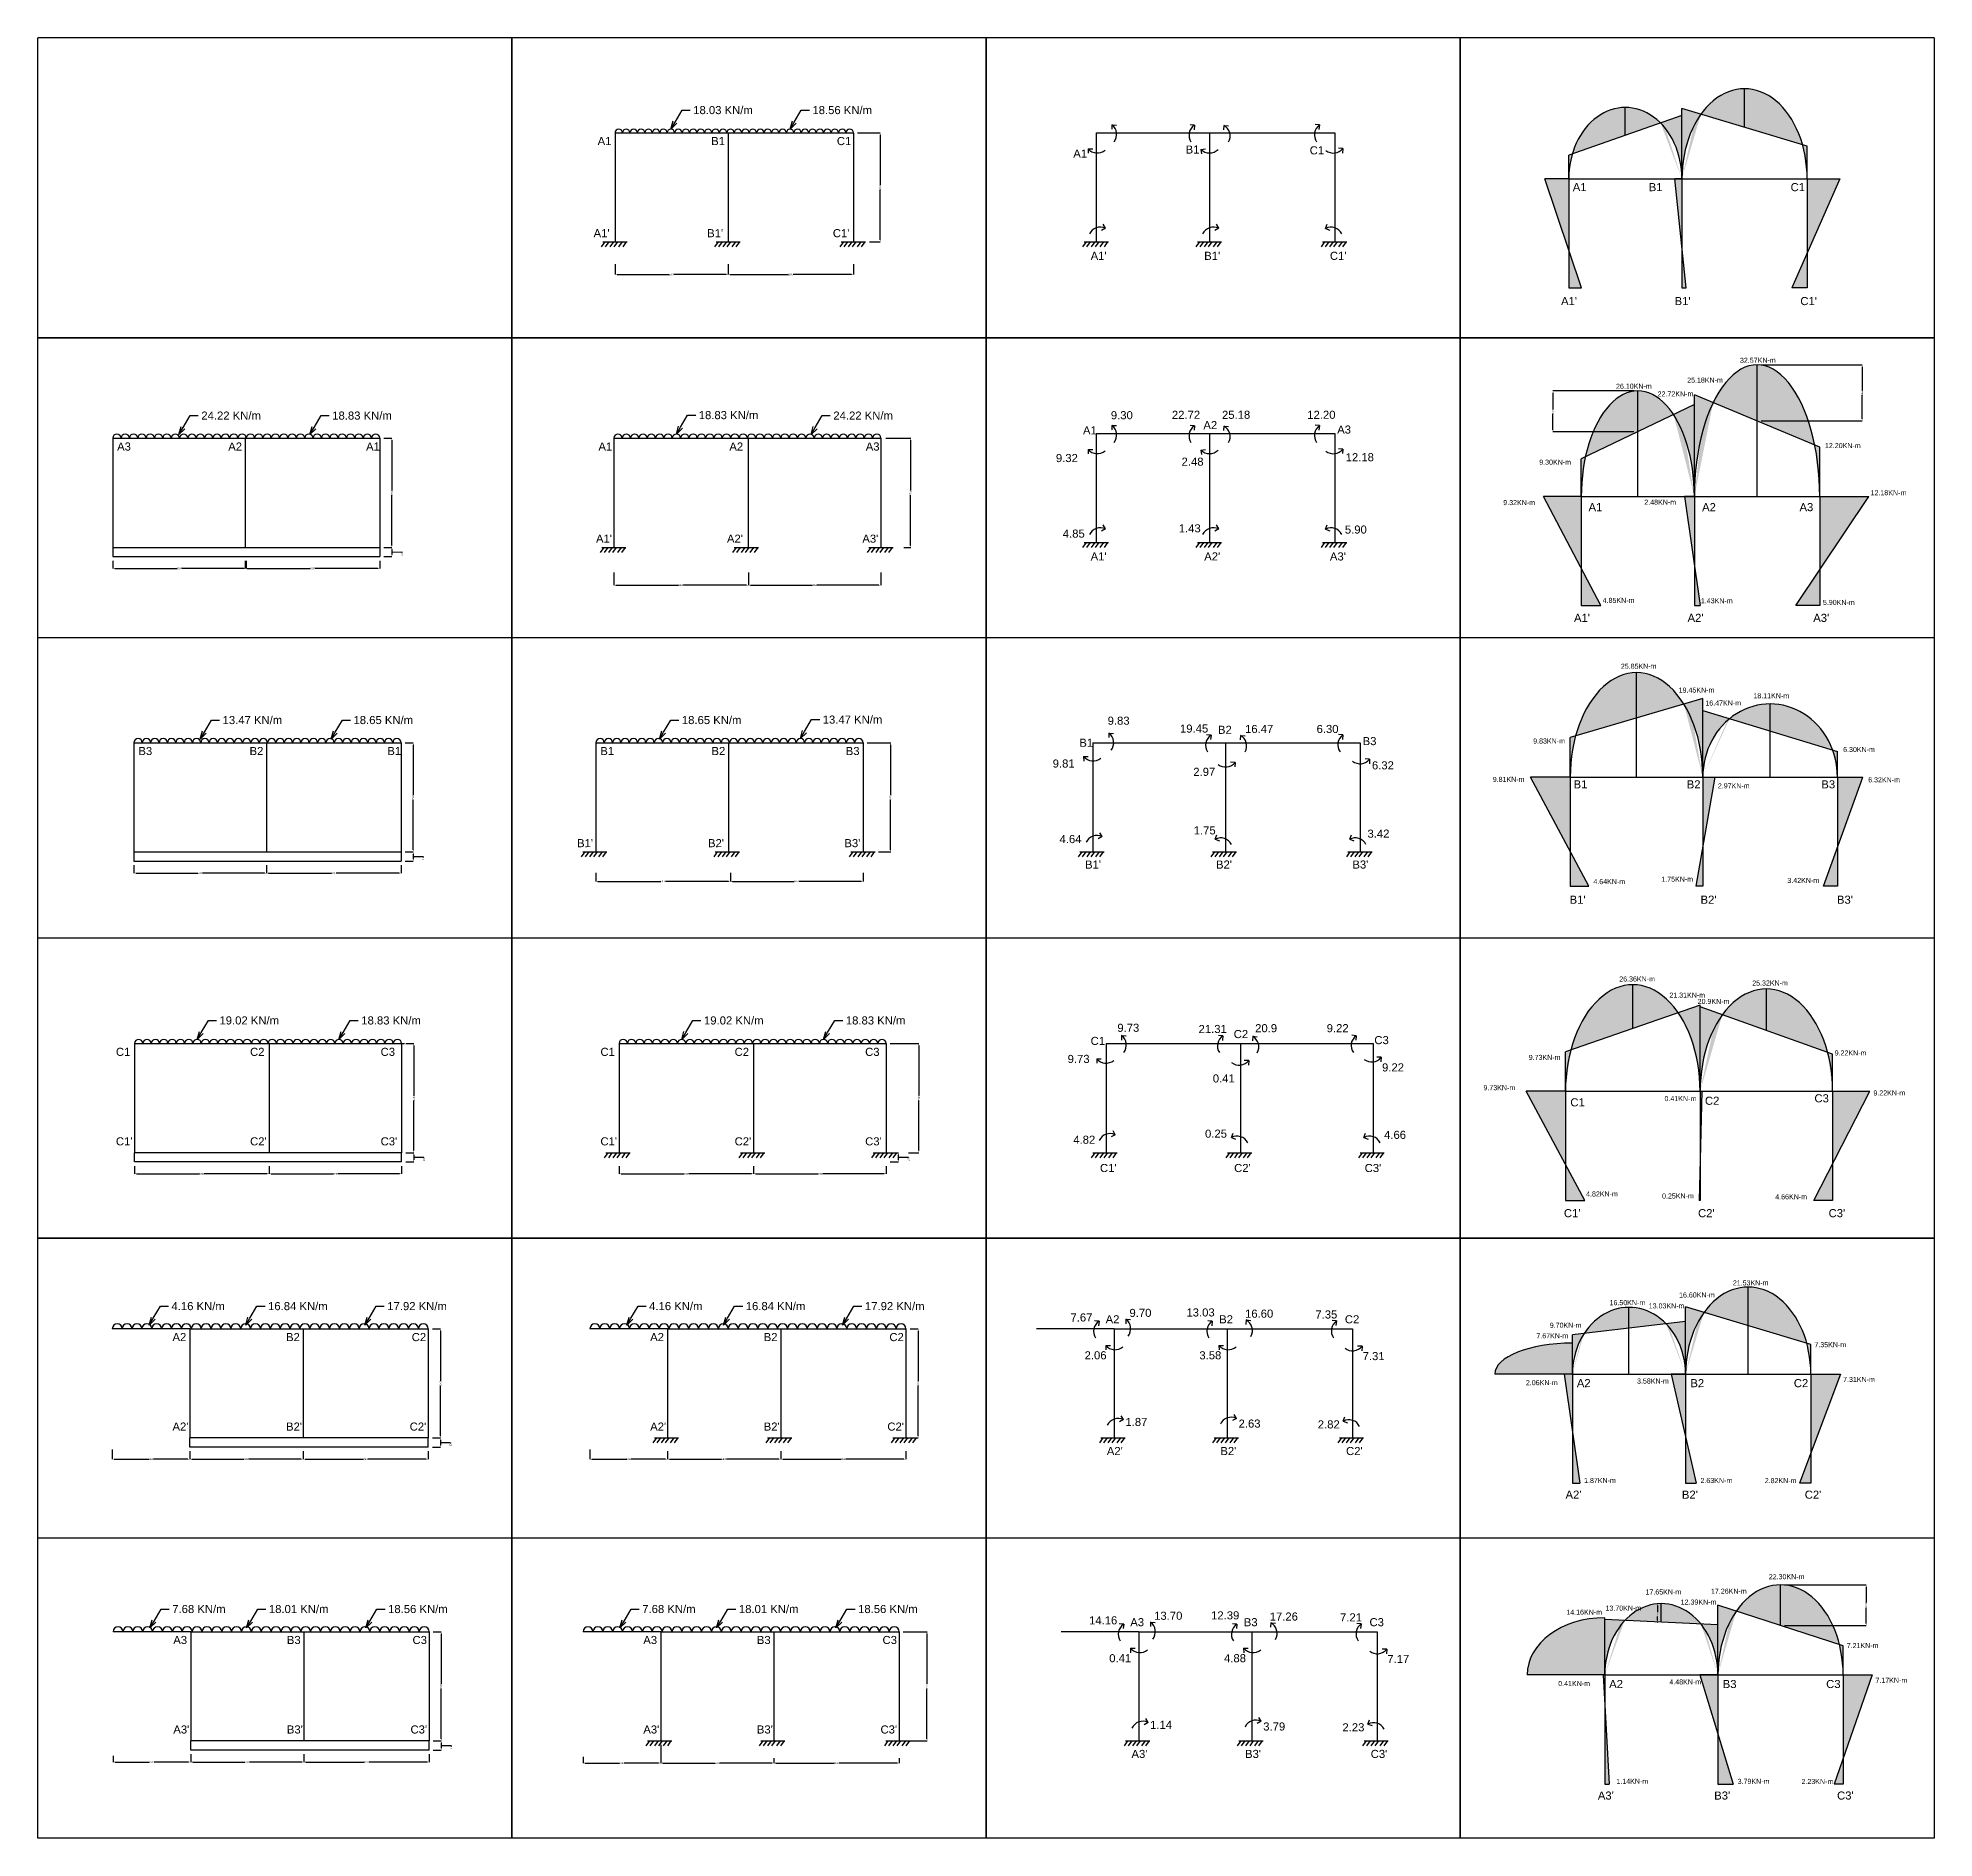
# Model space of a CAD drawing. Header units: millimetres. Extents: x 0 to 1679650, y -107560 to 692040.
# Drawn here: x 0 to 46920, y 52253 to 96803 of the extents above; entities that cross this region are included whole.
import ezdxf
from ezdxf import colors
from ezdxf.entities.mleader import LeaderData, LeaderLine
from ezdxf.math import Vec2, Vec3

# ---------------------------------------------------------------- set-up
doc = ezdxf.new("R2010")
doc.units = ezdxf.units.MM
doc.styles.get("Standard").update_dxf_attribs({"font": 'arial.ttf'})
doc.dimstyles.new('ISO-25', dxfattribs={"dimtxt": 40, "dimasz": 50, "dimexe": 1.25, "dimexo": 100, "dimtad": 0, "dimdec": 0, "dimtxsty": 'Standard', "dimcen": 2.5, "dimadec": 0, "dimazin": 0, "dimtfac": 1, "dimtdec": 0, "dimtmove": 0, "dimatfit": 3, "dimfxl": 1, "dimarcsym": 0})

msp = doc.modelspace()

# ---------------------------------------------------------------- texts
for s, height, p in [('A1', 200, (13850, 94150)), ('B1', 200, (16660, 94150)), ('C1', 200, (19770, 94150)), ('A1', 200, (25620, 93840)), ('B1', 200, (28400, 93940)), ('C1', 200, (31470, 93920)), ('A1', 200, (37980, 93010)), ('B1', 200, (39860, 93010)), ('C1', 200, (43370, 93010)), ("A1'", 200, (13750, 91870)), ("B1'", 200, (16560, 91870)), ("C1'", 200, (19670, 91870)), ("A1'", 200, (26050, 91310)), ("B1'", 200, (28860, 91310)), ("C1'", 200, (31970, 91310)), ("A1'", 200, (37690, 90190)), ("B1'", 200, (40500, 90190)), ("C1'", 200, (43610, 90190)), ('32.57KN-m', 125, (42117.4, 88762.3)), ('26.10KN-m', 125, (39050, 88120)), ('25.18KN-m', 125, (40810, 88270)), ('22.72KN-m', 125, (40080, 87930)), ('9.30', 200, (26550, 87365)), ('22.72', 200, (28060, 87375)), ('A2', 200, (28840, 87120)), ('25.18', 200, (29300, 87375)), ('12.20', 200, (31410, 87375)), ('A1', 200, (25860, 86990)), ('A3', 200, (32150, 87010)), ('A3', 200, (1960, 86590)), ('A2', 200, (4710, 86590)), ('A1', 200, (8120, 86590)), ('A1', 200, (13870, 86590)), ('A2', 200, (17110, 86590)), ('A3', 200, (20485, 86590)), ('9.32', 200, (25190, 86305)), ('2.48', 200, (28300, 86215)), ('12.18', 200, (32360, 86325)), ('9.30KN-m', 125, (37150, 86240)), ('12.20KN-m', 125, (44220, 86650)), ('12.18KN-m', 125, (45349.5, 85484.1)), ('9.32KN-m', 125, (36260, 85240)), ('A1', 200, (38370, 85090)), ('2.48KN-m', 125, (39750, 85250)), ('A2', 200, (41180, 85090)), ('A3', 200, (43590, 85090)), ("A1'", 200, (13810, 84310)), ("A2'", 200, (17050, 84310)), ("A3'", 200, (20400, 84310)), ('4.85', 200, (25360, 84435)), ('1.43', 200, (28230, 84565)), ('5.90', 200, (32340, 84535)), ("A1'", 200, (26050, 83870)), ("A2'", 200, (28860, 83870)), ("A3'", 200, (31970, 83870)), ('4.85KN-m', 125, (38720, 82820)), ('1.43KN-m', 125, (41150, 82810)), ('5.90KN-m', 125, (44170, 82770)), ("A1'", 200, (38010, 82350)), ("A2'", 200, (40820, 82350)), ("A3'", 200, (43930, 82350)), ('25.85KN-m', 125, (39170, 81190)), ('19.45KN-m', 125, (40600, 80600)), ('16.47KN-m', 125, (41260, 80280)), ('18.11KN-m', 125, (42450, 80460)), ('9.83', 200, (26470, 79805)), ('19.45', 200, (28260, 79610)), ('B2', 200, (29200, 79580)), ('16.47', 200, (29870, 79600)), ('6.30', 200, (31640, 79600)), ('B1', 200, (25770, 79260)), ('B3', 200, (32780, 79300)), ('9.83KN-m', 125, (37000, 79340)), ('B3', 200, (2486.7, 79055)), ('B2', 200, (5236.7, 79055)), ('B1', 200, (8646.7, 79055)), ('B1', 200, (13916.7, 79055)), ('B2', 200, (16666.7, 79055)), ('B3', 200, (19990, 79055)), ('9.81', 200, (25110, 78745)), ('6.32', 200, (33010, 78700)), ('6.30KN-m', 125, (44670, 79130)), ('2.97', 200, (28590, 78540)), ('9.81KN-m', 125, (36000, 78390)), ('B1', 200, (38000, 78230)), ('B2', 200, (40800, 78230)), ('2.97KN-m', 125, (41570, 78230)), ('B3', 200, (44130, 78230)), ('6.32KN-m', 125, (45290, 78380)), ("B1'", 200, (13341.7, 76775)), ("B2'", 200, (16581.7, 76775)), ("B3'", 200, (19956.7, 76775)), ('4.64', 200, (25280, 76875)), ('1.75', 200, (28600, 77090)), ('3.42', 200, (32900, 77010)), ("B1'", 200, (25911.7, 76245)), ("B2'", 200, (29151.7, 76245)), ("B3'", 200, (32526.7, 76245)), ('1.75KN-m', 125, (40170, 75920)), ('3.42KN-m', 125, (43290, 75890)), ("B1'", 200, (37901.7, 75375)), ('4.64KN-m', 125, (38490, 75860)), ("B2'", 200, (41141.7, 75375)), ("B3'", 200, (44516.7, 75375)), ('26.36KN-m', 125, (39130, 73450)), ('25.32KN-m', 125, (42420, 73350)), ('21.31KN-m', 125, (40370, 73050)), ('20.9KN-m', 125, (41070, 72895)), ('9.73', 200, (26710, 72205)), ('21.31', 200, (28720, 72175)), ('20.9', 200, (30120, 72195)), ('9.22', 200, (31890, 72195)), ('C1', 200, (1930, 71610)), ('C2', 200, (5250, 71610)), ('C3', 200, (8480, 71610)), ('C1', 200, (13920, 71610)), ('C2', 200, (17240, 71610)), ('C3', 200, (20470, 71610)), ('C1', 200, (26050, 71880)), ('C2', 200, (29590, 72050)), ('C3', 200, (33070, 71900)), ('9.73', 200, (25480, 71435)), ('9.22', 200, (33260, 71225)), ('9.73KN-m', 125, (36890, 71510)), ('9.22KN-m', 125, (44460, 71620)), ('0.41', 200, (29072.3, 70951.8)), ('9.73KN-m', 125, (35770, 70760)), ('C1', 200, (37920, 70360)), ('0.41KN-m', 125, (40250, 70490)), ('C2', 200, (41250, 70400)), ('C3', 200, (43960, 70460)), ('9.22KN-m', 125, (45420, 70630)), ("C1'", 200, (1930, 69395)), ("C2'", 200, (5250, 69395)), ("C3'", 200, (8480, 69395)), ("C1'", 200, (13920, 69395)), ("C2'", 200, (17240, 69395)), ("C3'", 200, (20470, 69395)), ('4.82', 200, (25620, 69435)), ('0.25', 200, (28880, 69585)), ('4.66', 200, (33310, 69555)), ("C1'", 200, (26280, 68735)), ("C2'", 200, (29600, 68735)), ("C3'", 200, (32830, 68735)), ('4.82KN-m', 125, (38310, 68130)), ('0.25KN-m', 125, (40190, 68080)), ('4.66KN-m', 125, (42990, 68060)), ("C1'", 200, (37760, 67617.8)), ("C2'", 200, (41080, 67617.8)), ("C3'", 200, (44310, 67617.8)), ('16.60KN-m', 125, (40610.1, 65630.1)), ('21.53KN-m', 125, (41940.1, 65930.1)), ('7.67', 200, (25550, 65036.1)), ('9.70', 200, (27010, 65150)), ('13.03', 200, (28420, 65160)), ('16.60', 200, (29870, 65130)), ('7.35', 200, (31610, 65110)), ('16.50KN-m', 125, (38890.1, 65440.1)), ('13.03KN-m', 125, (39860.1, 65360.1)), ('A2', 200, (3330, 64551.1)), ('B2', 200, (6140, 64551.1)), ('C2', 200, (9250, 64551.1)), ('A2', 200, (15150, 64551.1)), ('B2', 200, (17960, 64551.1)), ('C2', 200, (21070, 64551.1)), ('A2', 200, (26420, 64991.1)), ('B2', 200, (29230, 64991.1)), ('C2', 200, (32340, 64991.1)), ('9.70KN-m', 125, (37410.1, 64880.1)), ('2.06', 200, (25900, 64100)), ('3.58', 200, (28740, 64100)), ('7.31', 200, (32780, 64080)), ('7.67KN-m', 125, (37080.1, 64620.1)), ('7.35KN-m', 125, (43960.1, 64400.1)), ('2.06KN-m', 125, (36820.1, 63460.1)), ('A2', 200, (38080.1, 63411.2)), ('3.58KN-m', 125, (39570.1, 63500.1)), ('B2', 200, (40890.1, 63411.2)), ('C2', 200, (43450.1, 63411.2)), ('7.31KN-m', 125, (44670.1, 63540.1)), ("A2'", 200, (3330, 62336.1)), ("B2'", 200, (6140, 62336.1)), ("C2'", 200, (9200, 62336.1)), ("A2'", 200, (15150, 62336.1)), ("B2'", 200, (17960, 62336.1)), ("C2'", 200, (21020, 62336.1)), ('1.87', 200, (26910, 62450)), ('2.63', 200, (29710, 62410)), ('2.82', 200, (31670, 62390)), ("A2'", 200, (26450, 61731.1)), ("B2'", 200, (29260, 61731.1)), ("C2'", 200, (32370, 61731.1)), ('1.87KN-m', 125, (38260.1, 61040.1)), ('2.63KN-m', 125, (41140.1, 61040.1)), ('2.82KN-m', 125, (42730.1, 61036.2)), ("A2'", 200, (37800.1, 60651.2)), ("B2'", 200, (40680.1, 60651.2)), ("C2'", 200, (43720.1, 60651.2)), ('22.30KN-m', 125, (42830.1, 58657.9)), ('17.65KN-m', 125, (39780.1, 58280)), ('17.26KN-m', 125, (41400, 58300)), ('14.16', 200, (26010, 57540)), ('13.70', 200, (27620, 57653.9)), ('12.39', 200, (29030, 57663.9)), ('17.26', 200, (30480, 57633.9)), ('7.21', 200, (32220, 57613.9)), ('14.16KN-m', 125, (37820, 57780)), ('13.70KN-m', 125, (38790, 57880)), ('12.39KN-m', 125, (40650, 58030)), ('A3', 200, (3350, 57055)), ('B3', 200, (6160, 57055)), ('C3', 200, (9270, 57055)), ('A3', 200, (14980, 57055)), ('B3', 200, (17790, 57055)), ('C3', 200, (20900, 57055)), ('A3', 200, (27030, 57495)), ('B3', 200, (29840, 57495)), ('C3', 200, (32950, 57495)), ('0.41', 200, (26510, 56603.9)), ('4.88', 200, (29350, 56603.9)), ('7.17', 200, (33390, 56583.9)), ('7.21KN-m', 125, (44760, 56953.9)), ('0.41KN-m', 125, (37620, 56013.9)), ('A2', 200, (38880, 55965)), ('4.48KN-m', 125, (40370, 56053.9)), ('B3', 200, (41690, 55965)), ('C3', 200, (44250, 55965)), ('7.17KN-m', 125, (45470, 56093.9)), ("A3'", 200, (3350, 54840)), ("B3'", 200, (6160, 54840)), ("C3'", 200, (9220, 54840)), ("A3'", 200, (14980, 54840)), ("B3'", 200, (17790, 54840)), ("C3'", 200, (20850, 54840)), ('1.14', 200, (27520, 54953.9)), ('3.79', 200, (30320, 54913.9)), ('2.23', 200, (32280, 54893.9)), ("A3'", 200, (27060, 54235)), ("B3'", 200, (29870, 54235)), ("C3'", 200, (32980, 54235)), ('1.14KN-m', 125, (39060, 53593.9)), ('3.79KN-m', 125, (42060, 53593.9)), ('2.23KN-m', 125, (43640, 53590)), ("A3'", 200, (38600, 53205)), ("B3'", 200, (41480, 53205)), ("C3'", 200, (44520, 53205))]:
    msp.add_text(s, height=height, rotation=0.17556).set_placement(p)

# ---------------------------------------------------------------- blocks, each defined once
blk = doc.blocks.new('_Open30')
at = {"color": 0, "linetype": 'ByBlock', "lineweight": -2}
for p, q in [((-1, 0.27), (0, 0)), ((0, 0), (-1, -0.27)), ((0, 0), (-1, 0))]:
    blk.add_line(p, q, dxfattribs=at)
blk = doc.blocks.new('*D43')
at = {"color": 0, "lineweight": -2, "transparency": 16777216}
for p, q in [((20280, 94455), (20841, 94455)), ((20840, 94405), (20840, 93166)), ((20840, 91805), (20840, 93044)), ((20580, 91755), (20841, 91755))]:
    blk.add_line(p, q, dxfattribs=at)
at = {"color": 0, "transparency": 16777216}
for points in [[(20832, 94405), (20848, 94405), (20840, 94455)], [(20832, 91805), (20848, 91805), (20840, 91755)]]:
    blk.add_solid(points, dxfattribs=at)
at = {"layer": 'Defpoints', "color": 0, "transparency": 16777216}
for p in [(20180, 94455), (20480, 91755), (20840, 91755)]:
    blk.add_point(p, dxfattribs=at)
at = {"color": 0, "transparency": 16777216, "insert": (20840, 93105), "char_height": 40, "attachment_point": 5, "rotation": 90}
blk.add_mtext('2700', dxfattribs=at)
blk = doc.blocks.new('*D44')
at = {"color": 0, "lineweight": -2, "transparency": 16777216}
for p, q in [((14280, 91202), (14280, 90949)), ((17080, 91202), (17080, 90949)), ((14330, 90950), (15619, 90950)), ((17030, 90950), (15741, 90950))]:
    blk.add_line(p, q, dxfattribs=at)
at = {"color": 0, "transparency": 16777216}
for points in [[(14330, 90958), (14330, 90942), (14280, 90950)], [(17030, 90958), (17030, 90942), (17080, 90950)]]:
    blk.add_solid(points, dxfattribs=at)
at = {"layer": 'Defpoints', "color": 0, "transparency": 16777216}
for p in [(14280, 91302), (17080, 91302), (17080, 90950)]:
    blk.add_point(p, dxfattribs=at)
at = {"color": 0, "transparency": 16777216, "insert": (15680, 90950), "char_height": 40, "attachment_point": 5}
blk.add_mtext('2800', dxfattribs=at)
blk = doc.blocks.new('*D45')
at = {"color": 0, "lineweight": -2, "transparency": 16777216}
for p, q in [((17080, 91202), (17080, 90949)), ((20180, 91202), (20180, 90949)), ((17130, 90950), (18570, 90950)), ((20130, 90950), (18690, 90950))]:
    blk.add_line(p, q, dxfattribs=at)
at = {"color": 0, "transparency": 16777216}
for points in [[(17130, 90958), (17130, 90942), (17080, 90950)], [(20130, 90958), (20130, 90942), (20180, 90950)]]:
    blk.add_solid(points, dxfattribs=at)
at = {"layer": 'Defpoints', "color": 0, "transparency": 16777216}
for p in [(17080, 91302), (20180, 91302), (20180, 90950)]:
    blk.add_point(p, dxfattribs=at)
at = {"color": 0, "transparency": 16777216, "insert": (18630, 90950), "char_height": 40, "attachment_point": 5}
blk.add_mtext('3100', dxfattribs=at)
blk = doc.blocks.new('*D49')
at = {"color": 0, "lineweight": -2, "transparency": 16777216}
for p, q in [((1850, 83865), (1850, 83669)), ((1900, 83670), (3442, 83670)), ((5105, 83670), (3563, 83670)), ((5155, 83865), (5155, 83669))]:
    blk.add_line(p, q, dxfattribs=at)
at = {"color": 0, "transparency": 16777216}
for points in [[(1900, 83678), (1900, 83662), (1850, 83670)], [(5105, 83678), (5105, 83662), (5155, 83670)]]:
    blk.add_solid(points, dxfattribs=at)
at = {"layer": 'Defpoints', "color": 0, "transparency": 16777216}
for p in [(1850, 83965), (5155, 83965), (5155, 83670)]:
    blk.add_point(p, dxfattribs=at)
at = {"color": 0, "transparency": 16777216, "insert": (3502, 83670), "char_height": 40, "attachment_point": 5}
blk.add_mtext('3305', dxfattribs=at)
blk = doc.blocks.new('*D46')
at = {"color": 0, "lineweight": -2, "transparency": 16777216}
for p, q in [((5130, 83865), (5130, 83669)), ((5180, 83670), (6735, 83670)), ((8410, 83670), (6855, 83670)), ((8460, 83865), (8460, 83669))]:
    blk.add_line(p, q, dxfattribs=at)
at = {"color": 0, "transparency": 16777216}
for points in [[(5180, 83678), (5180, 83662), (5130, 83670)], [(8410, 83678), (8410, 83662), (8460, 83670)]]:
    blk.add_solid(points, dxfattribs=at)
at = {"layer": 'Defpoints', "color": 0, "transparency": 16777216}
for p in [(5130, 83965), (8460, 83965), (8460, 83670)]:
    blk.add_point(p, dxfattribs=at)
at = {"color": 0, "transparency": 16777216, "insert": (6795, 83670), "char_height": 40, "attachment_point": 5}
blk.add_mtext('3330', dxfattribs=at)
blk = doc.blocks.new('*D47')
at = {"color": 0, "lineweight": -2, "transparency": 16777216}
for p, q in [((8560, 86895), (8761, 86895)), ((8760, 86845), (8760, 85606)), ((8760, 84245), (8760, 85484)), ((8560, 84195), (8761, 84195))]:
    blk.add_line(p, q, dxfattribs=at)
at = {"color": 0, "transparency": 16777216}
for points in [[(8752, 86845), (8768, 86845), (8760, 86895)], [(8752, 84245), (8768, 84245), (8760, 84195)]]:
    blk.add_solid(points, dxfattribs=at)
at = {"layer": 'Defpoints', "color": 0, "transparency": 16777216}
for p in [(8460, 86895), (8460, 84195), (8760, 84195)]:
    blk.add_point(p, dxfattribs=at)
at = {"color": 0, "transparency": 16777216, "insert": (8760, 85545), "char_height": 40, "attachment_point": 5, "rotation": 90}
blk.add_mtext('2700', dxfattribs=at)
blk = doc.blocks.new('*D48')
at = {"color": 0, "lineweight": -2, "transparency": 16777216}
for p, q in [((8560, 84195), (8761, 84195)), ((8760, 84145), (8760, 84015)), ((8760, 84080), (9010, 84082)), ((9010, 84082), (9010, 84081)), ((8560, 83965), (8761, 83965))]:
    blk.add_line(p, q, dxfattribs=at)
at = {"color": 0, "transparency": 16777216}
for points in [[(8752, 84145), (8768, 84145), (8760, 84195)], [(8752, 84015), (8768, 84015), (8760, 83965)]]:
    blk.add_solid(points, dxfattribs=at)
at = {"layer": 'Defpoints', "color": 0, "transparency": 16777216}
for p in [(8460, 84195), (8460, 83965), (8760, 83965)]:
    blk.add_point(p, dxfattribs=at)
at = {"color": 0, "transparency": 16777216, "insert": (9010, 84036), "char_height": 40, "attachment_point": 5, "rotation": 90}
blk.add_mtext('230', dxfattribs=at)
blk = doc.blocks.new('*D50')
at = {"color": 0, "lineweight": -2, "transparency": 16777216}
for p, q in [((14250, 83577), (14250, 83259)), ((17580, 83577), (17580, 83259)), ((14300, 83260), (15855, 83260)), ((17530, 83260), (15975, 83260))]:
    blk.add_line(p, q, dxfattribs=at)
at = {"color": 0, "transparency": 16777216}
for points in [[(14300, 83268), (14300, 83252), (14250, 83260)], [(17530, 83268), (17530, 83252), (17580, 83260)]]:
    blk.add_solid(points, dxfattribs=at)
at = {"layer": 'Defpoints', "color": 0, "transparency": 16777216}
for p in [(14250, 83677), (17580, 83677), (17580, 83260)]:
    blk.add_point(p, dxfattribs=at)
at = {"color": 0, "transparency": 16777216, "insert": (15915, 83260), "char_height": 40, "attachment_point": 5}
blk.add_mtext('3330', dxfattribs=at)
blk = doc.blocks.new('*D51')
at = {"color": 0, "lineweight": -2, "transparency": 16777216}
for p, q in [((17580, 83577), (17580, 83259)), ((20860, 83577), (20860, 83259)), ((17630, 83260), (19160, 83260)), ((20810, 83260), (19280, 83260))]:
    blk.add_line(p, q, dxfattribs=at)
at = {"color": 0, "transparency": 16777216}
for points in [[(17630, 83268), (17630, 83252), (17580, 83260)], [(20810, 83268), (20810, 83252), (20860, 83260)]]:
    blk.add_solid(points, dxfattribs=at)
at = {"layer": 'Defpoints', "color": 0, "transparency": 16777216}
for p in [(17580, 83677), (20860, 83677), (20860, 83260)]:
    blk.add_point(p, dxfattribs=at)
at = {"color": 0, "transparency": 16777216, "insert": (19220, 83260), "char_height": 40, "attachment_point": 5}
blk.add_mtext('3280', dxfattribs=at)
blk = doc.blocks.new('*D52')
at = {"color": 0, "lineweight": -2, "transparency": 16777216}
for p, q in [((20985, 86895), (21596, 86895)), ((21595, 86845), (21595, 85606)), ((21595, 84245), (21595, 85484)), ((21425, 84195), (21596, 84195))]:
    blk.add_line(p, q, dxfattribs=at)
at = {"color": 0, "transparency": 16777216}
for points in [[(21587, 86845), (21603, 86845), (21595, 86895)], [(21587, 84245), (21603, 84245), (21595, 84195)]]:
    blk.add_solid(points, dxfattribs=at)
at = {"layer": 'Defpoints', "color": 0, "transparency": 16777216}
for p in [(20885, 86895), (21325, 84195), (21595, 84195)]:
    blk.add_point(p, dxfattribs=at)
at = {"color": 0, "transparency": 16777216, "insert": (21595, 85545), "char_height": 40, "attachment_point": 5, "rotation": 90}
blk.add_mtext('2700', dxfattribs=at)
blk = doc.blocks.new('*D55')
at = {"color": 0, "lineweight": -2, "transparency": 16777216}
for p, q in [((2377, 76330), (2377, 76134)), ((2427, 76135), (3956, 76135)), ((5607, 76135), (4077, 76135)), ((5657, 76330), (5657, 76134))]:
    blk.add_line(p, q, dxfattribs=at)
at = {"color": 0, "transparency": 16777216}
for points in [[(2427, 76143), (2427, 76127), (2377, 76135)], [(5607, 76143), (5607, 76127), (5657, 76135)]]:
    blk.add_solid(points, dxfattribs=at)
at = {"layer": 'Defpoints', "color": 0, "transparency": 16777216}
for p in [(2377, 76430), (5657, 76430), (5657, 76135)]:
    blk.add_point(p, dxfattribs=at)
at = {"color": 0, "transparency": 16777216, "insert": (4017, 76135), "char_height": 40, "attachment_point": 5}
blk.add_mtext('3280', dxfattribs=at)
blk = doc.blocks.new('*D56')
at = {"color": 0, "lineweight": -2, "transparency": 16777216}
for p, q in [((5657, 76330), (5657, 76134)), ((5707, 76135), (7261, 76135)), ((8937, 76135), (7382, 76135)), ((8987, 76330), (8987, 76134))]:
    blk.add_line(p, q, dxfattribs=at)
at = {"color": 0, "transparency": 16777216}
for points in [[(5707, 76143), (5707, 76127), (5657, 76135)], [(8937, 76143), (8937, 76127), (8987, 76135)]]:
    blk.add_solid(points, dxfattribs=at)
at = {"layer": 'Defpoints', "color": 0, "transparency": 16777216}
for p in [(5657, 76430), (8987, 76430), (8987, 76135)]:
    blk.add_point(p, dxfattribs=at)
at = {"color": 0, "transparency": 16777216, "insert": (7322, 76135), "char_height": 40, "attachment_point": 5}
blk.add_mtext('3330', dxfattribs=at)
blk = doc.blocks.new('*D53')
at = {"color": 0, "lineweight": -2, "transparency": 16777216}
for p, q in [((9087, 79360), (9288, 79360)), ((9287, 79310), (9287, 78071)), ((9287, 76710), (9287, 77949)), ((9087, 76660), (9288, 76660))]:
    blk.add_line(p, q, dxfattribs=at)
at = {"color": 0, "transparency": 16777216}
for points in [[(9278, 79310), (9295, 79310), (9287, 79360)], [(9278, 76710), (9295, 76710), (9287, 76660)]]:
    blk.add_solid(points, dxfattribs=at)
at = {"layer": 'Defpoints', "color": 0, "transparency": 16777216}
for p in [(8987, 79360), (8987, 76660), (9287, 76660)]:
    blk.add_point(p, dxfattribs=at)
at = {"color": 0, "transparency": 16777216, "insert": (9287, 78010), "char_height": 40, "attachment_point": 5, "rotation": 90}
blk.add_mtext('2700', dxfattribs=at)
blk = doc.blocks.new('*D54')
at = {"color": 0, "lineweight": -2, "transparency": 16777216}
for p, q in [((9087, 76660), (9288, 76660)), ((9287, 76610), (9287, 76480)), ((9287, 76545), (9537, 76547)), ((9537, 76547), (9537, 76546)), ((9087, 76430), (9288, 76430))]:
    blk.add_line(p, q, dxfattribs=at)
at = {"color": 0, "transparency": 16777216}
for points in [[(9278, 76610), (9295, 76610), (9287, 76660)], [(9278, 76480), (9295, 76480), (9287, 76430)]]:
    blk.add_solid(points, dxfattribs=at)
at = {"layer": 'Defpoints', "color": 0, "transparency": 16777216}
for p in [(8987, 76660), (8987, 76430), (9287, 76430)]:
    blk.add_point(p, dxfattribs=at)
at = {"color": 0, "transparency": 16777216, "insert": (9537, 76501), "char_height": 40, "attachment_point": 5, "rotation": 90}
blk.add_mtext('230', dxfattribs=at)
blk = doc.blocks.new('*D57')
at = {"color": 0, "lineweight": -2, "transparency": 16777216}
for p, q in [((13807, 76144), (13807, 75929)), ((17136, 76144), (17136, 75929)), ((13857, 75930), (15411, 75930)), ((17086, 75930), (15532, 75930))]:
    blk.add_line(p, q, dxfattribs=at)
at = {"color": 0, "transparency": 16777216}
for points in [[(13857, 75938), (13857, 75922), (13807, 75930)], [(17086, 75938), (17086, 75922), (17136, 75930)]]:
    blk.add_solid(points, dxfattribs=at)
at = {"layer": 'Defpoints', "color": 0, "transparency": 16777216}
for p in [(13807, 76244), (17136, 76244), (17136, 75930)]:
    blk.add_point(p, dxfattribs=at)
at = {"color": 0, "transparency": 16777216, "insert": (15471, 75930), "char_height": 40, "attachment_point": 5}
blk.add_mtext('3330', dxfattribs=at)
blk = doc.blocks.new('*D58')
at = {"color": 0, "lineweight": -2, "transparency": 16777216}
for p, q in [((17136, 76144), (17136, 75929)), ((20417, 76144), (20417, 75929)), ((17186, 75930), (18716, 75930)), ((20367, 75930), (18837, 75930))]:
    blk.add_line(p, q, dxfattribs=at)
at = {"color": 0, "transparency": 16777216}
for points in [[(17186, 75938), (17186, 75922), (17136, 75930)], [(20367, 75938), (20367, 75922), (20417, 75930)]]:
    blk.add_solid(points, dxfattribs=at)
at = {"layer": 'Defpoints', "color": 0, "transparency": 16777216}
for p in [(17136, 76244), (20417, 76244), (20417, 75930)]:
    blk.add_point(p, dxfattribs=at)
at = {"color": 0, "transparency": 16777216, "insert": (18776, 75930), "char_height": 40, "attachment_point": 5}
blk.add_mtext('3280', dxfattribs=at)
blk = doc.blocks.new('*D59')
at = {"color": 0, "lineweight": -2, "transparency": 16777216}
for p, q in [((20517, 79360), (21101, 79360)), ((21100, 79310), (21100, 78071)), ((21100, 76710), (21100, 77949)), ((20797, 76660), (21101, 76660))]:
    blk.add_line(p, q, dxfattribs=at)
at = {"color": 0, "transparency": 16777216}
for points in [[(21092, 79310), (21108, 79310), (21100, 79360)], [(21092, 76710), (21108, 76710), (21100, 76660)]]:
    blk.add_solid(points, dxfattribs=at)
at = {"layer": 'Defpoints', "color": 0, "transparency": 16777216}
for p in [(20417, 79360), (20697, 76660), (21100, 76660)]:
    blk.add_point(p, dxfattribs=at)
at = {"color": 0, "transparency": 16777216, "insert": (21100, 78010), "char_height": 40, "attachment_point": 5, "rotation": 90}
blk.add_mtext('2700', dxfattribs=at)
blk = doc.blocks.new('*D68')
at = {"color": 0, "lineweight": -2, "transparency": 16777216}
for p, q in [((39490, 88065), (37489, 88065)), ((37490, 88015), (37490, 87619)), ((37490, 87106), (37490, 87502)), ((39490, 87056), (37489, 87056))]:
    blk.add_line(p, q, dxfattribs=at)
at = {"color": 0, "transparency": 16777216}
for points in [[(37482, 88015), (37498, 88015), (37490, 88065)], [(37482, 87106), (37498, 87106), (37490, 87056)]]:
    blk.add_solid(points, dxfattribs=at)
at = {"layer": 'Defpoints', "color": 0, "transparency": 16777216}
for p in [(39590, 88065), (37490, 87056), (39590, 87056)]:
    blk.add_point(p, dxfattribs=at)
at = {"color": 0, "transparency": 16777216, "insert": (37490, 87560), "char_height": 40, "attachment_point": 5, "rotation": 90}
blk.add_mtext('1009', dxfattribs=at)
blk = doc.blocks.new('*D69')
at = {"color": 0, "lineweight": -2, "transparency": 16777216}
for p, q in [((42640, 88712), (45141, 88712)), ((45140, 88662), (45140, 88077)), ((45140, 87374), (45140, 87959)), ((42640, 87324), (45141, 87324))]:
    blk.add_line(p, q, dxfattribs=at)
at = {"color": 0, "transparency": 16777216}
for points in [[(45132, 88662), (45148, 88662), (45140, 88712)], [(45132, 87374), (45148, 87374), (45140, 87324)]]:
    blk.add_solid(points, dxfattribs=at)
at = {"layer": 'Defpoints', "color": 0, "transparency": 16777216}
for p in [(42540, 88712), (42540, 87324), (45140, 87324)]:
    blk.add_point(p, dxfattribs=at)
at = {"color": 0, "transparency": 16777216, "insert": (45140, 88018), "char_height": 40, "attachment_point": 5, "rotation": 90}
blk.add_mtext('1388', dxfattribs=at)
blk = doc.blocks.new('*D70')
at = {"color": 0, "lineweight": -2, "transparency": 16777216}
for p, q in [((5720, 68885), (5720, 68689)), ((5770, 68690), (7310, 68690)), ((8950, 68690), (7430, 68690)), ((9000, 68885), (9000, 68689))]:
    blk.add_line(p, q, dxfattribs=at)
at = {"color": 0, "transparency": 16777216}
for points in [[(5770, 68698), (5770, 68682), (5720, 68690)], [(8950, 68698), (8950, 68682), (9000, 68690)]]:
    blk.add_solid(points, dxfattribs=at)
at = {"layer": 'Defpoints', "color": 0, "transparency": 16777216}
for p in [(5720, 68985), (9000, 68985), (5720, 68690)]:
    blk.add_point(p, dxfattribs=at)
at = {"color": 0, "transparency": 16777216, "insert": (7370, 68690), "char_height": 40, "attachment_point": 5}
blk.add_mtext('3280', dxfattribs=at)
blk = doc.blocks.new('*D73')
at = {"color": 0, "lineweight": -2, "transparency": 16777216}
for p, q in [((2390, 68885), (2390, 68689)), ((2440, 68690), (3995, 68690)), ((5670, 68690), (4115, 68690)), ((5720, 68885), (5720, 68689))]:
    blk.add_line(p, q, dxfattribs=at)
at = {"color": 0, "transparency": 16777216}
for points in [[(2440, 68698), (2440, 68682), (2390, 68690)], [(5670, 68698), (5670, 68682), (5720, 68690)]]:
    blk.add_solid(points, dxfattribs=at)
at = {"layer": 'Defpoints', "color": 0, "transparency": 16777216}
for p in [(2390, 68985), (5720, 68985), (2390, 68690)]:
    blk.add_point(p, dxfattribs=at)
at = {"color": 0, "transparency": 16777216, "insert": (4055, 68690), "char_height": 40, "attachment_point": 5}
blk.add_mtext('3330', dxfattribs=at)
blk = doc.blocks.new('*D71')
at = {"color": 0, "lineweight": -2, "transparency": 16777216}
for p, q in [((9100, 71915), (9301, 71915)), ((9300, 71865), (9300, 70626)), ((9300, 69265), (9300, 70504)), ((9100, 69215), (9301, 69215))]:
    blk.add_line(p, q, dxfattribs=at)
at = {"color": 0, "transparency": 16777216}
for points in [[(9292, 71865), (9308, 71865), (9300, 71915)], [(9292, 69265), (9308, 69265), (9300, 69215)]]:
    blk.add_solid(points, dxfattribs=at)
at = {"layer": 'Defpoints', "color": 0, "transparency": 16777216}
for p in [(9000, 71915), (9000, 69215), (9300, 69215)]:
    blk.add_point(p, dxfattribs=at)
at = {"color": 0, "transparency": 16777216, "insert": (9300, 70565), "char_height": 40, "attachment_point": 5, "rotation": 90}
blk.add_mtext('2700', dxfattribs=at)
blk = doc.blocks.new('*D72')
at = {"color": 0, "lineweight": -2, "transparency": 16777216}
for p, q in [((9100, 69215), (9301, 69215)), ((9100, 68985), (9301, 68985)), ((9300, 69165), (9300, 69035)), ((9300, 69100), (9550, 69102)), ((9550, 69102), (9550, 69101))]:
    blk.add_line(p, q, dxfattribs=at)
at = {"color": 0, "transparency": 16777216}
for points in [[(9292, 69165), (9308, 69165), (9300, 69215)], [(9292, 69035), (9308, 69035), (9300, 68985)]]:
    blk.add_solid(points, dxfattribs=at)
at = {"layer": 'Defpoints', "color": 0, "transparency": 16777216}
for p in [(9000, 69215), (9000, 68985), (9300, 68985)]:
    blk.add_point(p, dxfattribs=at)
at = {"color": 0, "transparency": 16777216, "insert": (9550, 69056), "char_height": 40, "attachment_point": 5, "rotation": 90}
blk.add_mtext('230', dxfattribs=at)
blk = doc.blocks.new('*D74')
at = {"color": 0, "lineweight": -2, "transparency": 16777216}
for p, q in [((17710, 68885), (17710, 68689)), ((17760, 68690), (19300, 68690)), ((20940, 68690), (19420, 68690)), ((20990, 68885), (20990, 68689))]:
    blk.add_line(p, q, dxfattribs=at)
at = {"color": 0, "transparency": 16777216}
for points in [[(17760, 68698), (17760, 68682), (17710, 68690)], [(20940, 68698), (20940, 68682), (20990, 68690)]]:
    blk.add_solid(points, dxfattribs=at)
at = {"layer": 'Defpoints', "color": 0, "transparency": 16777216}
for p in [(17710, 68985), (20990, 68985), (17710, 68690)]:
    blk.add_point(p, dxfattribs=at)
at = {"color": 0, "transparency": 16777216, "insert": (19360, 68690), "char_height": 40, "attachment_point": 5}
blk.add_mtext('3280', dxfattribs=at)
blk = doc.blocks.new('*D77')
at = {"color": 0, "lineweight": -2, "transparency": 16777216}
for p, q in [((14380, 68885), (14380, 68689)), ((14430, 68690), (15985, 68690)), ((17660, 68690), (16105, 68690)), ((17710, 68885), (17710, 68689))]:
    blk.add_line(p, q, dxfattribs=at)
at = {"color": 0, "transparency": 16777216}
for points in [[(14430, 68698), (14430, 68682), (14380, 68690)], [(17660, 68698), (17660, 68682), (17710, 68690)]]:
    blk.add_solid(points, dxfattribs=at)
at = {"layer": 'Defpoints', "color": 0, "transparency": 16777216}
for p in [(14380, 68985), (17710, 68985), (14380, 68690)]:
    blk.add_point(p, dxfattribs=at)
at = {"color": 0, "transparency": 16777216, "insert": (16045, 68690), "char_height": 40, "attachment_point": 5}
blk.add_mtext('3330', dxfattribs=at)
blk = doc.blocks.new('*D75')
at = {"color": 0, "lineweight": -2, "transparency": 16777216}
for p, q in [((21090, 71915), (21801, 71915)), ((21800, 71865), (21800, 70626)), ((21800, 69265), (21800, 70504)), ((21546, 69215), (21801, 69215))]:
    blk.add_line(p, q, dxfattribs=at)
at = {"color": 0, "transparency": 16777216}
for points in [[(21792, 71865), (21808, 71865), (21800, 71915)], [(21792, 69265), (21808, 69265), (21800, 69215)]]:
    blk.add_solid(points, dxfattribs=at)
at = {"layer": 'Defpoints', "color": 0, "transparency": 16777216}
for p in [(20990, 71915), (21446, 69215), (21800, 69215)]:
    blk.add_point(p, dxfattribs=at)
at = {"color": 0, "transparency": 16777216, "insert": (21800, 70565), "char_height": 40, "attachment_point": 5, "rotation": 90}
blk.add_mtext('2700', dxfattribs=at)
blk = doc.blocks.new('*D76')
at = {"color": 0, "lineweight": -2, "transparency": 16777216}
for p, q in [((21090, 69215), (21291, 69215)), ((21090, 68985), (21291, 68985)), ((21290, 69165), (21290, 69035)), ((21290, 69100), (21540, 69102)), ((21540, 69102), (21540, 69101))]:
    blk.add_line(p, q, dxfattribs=at)
at = {"color": 0, "transparency": 16777216}
for points in [[(21282, 69165), (21298, 69165), (21290, 69215)], [(21282, 69035), (21298, 69035), (21290, 68985)]]:
    blk.add_solid(points, dxfattribs=at)
at = {"layer": 'Defpoints', "color": 0, "transparency": 16777216}
for p in [(20990, 69215), (20990, 68985), (21290, 68985)]:
    blk.add_point(p, dxfattribs=at)
at = {"color": 0, "transparency": 16777216, "insert": (21540, 69056), "char_height": 40, "attachment_point": 5, "rotation": 90}
blk.add_mtext('230', dxfattribs=at)
blk = doc.blocks.new('*D80')
at = {"color": 0, "lineweight": -2, "transparency": 16777216}
for p, q in [((6560, 61826), (6560, 61630)), ((6610, 61631), (8050, 61631)), ((9610, 61631), (8170, 61631)), ((9660, 61826), (9660, 61630))]:
    blk.add_line(p, q, dxfattribs=at)
at = {"color": 0, "transparency": 16777216}
for points in [[(6610, 61639), (6610, 61623), (6560, 61631)], [(9610, 61639), (9610, 61623), (9660, 61631)]]:
    blk.add_solid(points, dxfattribs=at)
at = {"layer": 'Defpoints', "color": 0, "transparency": 16777216}
for p in [(6560, 61926), (6560, 61631), (9660, 61926)]:
    blk.add_point(p, dxfattribs=at)
at = {"color": 0, "transparency": 16777216, "insert": (8110, 61631), "char_height": 40, "attachment_point": 5}
blk.add_mtext('3100', dxfattribs=at)
blk = doc.blocks.new('*D81')
at = {"color": 0, "lineweight": -2, "transparency": 16777216}
for p, q in [((3760, 61826), (3760, 61630)), ((3810, 61631), (5099, 61631)), ((6510, 61631), (5221, 61631)), ((6560, 61826), (6560, 61630))]:
    blk.add_line(p, q, dxfattribs=at)
at = {"color": 0, "transparency": 16777216}
for points in [[(3810, 61639), (3810, 61623), (3760, 61631)], [(6510, 61639), (6510, 61623), (6560, 61631)]]:
    blk.add_solid(points, dxfattribs=at)
at = {"layer": 'Defpoints', "color": 0, "transparency": 16777216}
for p in [(3760, 61926), (3760, 61631), (6560, 61926)]:
    blk.add_point(p, dxfattribs=at)
at = {"color": 0, "transparency": 16777216, "insert": (5160, 61631), "char_height": 40, "attachment_point": 5}
blk.add_mtext('2800', dxfattribs=at)
blk = doc.blocks.new('*D82')
at = {"color": 0, "lineweight": -2, "transparency": 16777216}
for p, q in [((1840, 61866), (1840, 61630)), ((1890, 61631), (2742, 61631)), ((3710, 61631), (2858, 61631)), ((3760, 61826), (3760, 61630))]:
    blk.add_line(p, q, dxfattribs=at)
at = {"color": 0, "transparency": 16777216}
for points in [[(1890, 61639), (1890, 61623), (1840, 61631)], [(3710, 61639), (3710, 61623), (3760, 61631)]]:
    blk.add_solid(points, dxfattribs=at)
at = {"layer": 'Defpoints', "color": 0, "transparency": 16777216}
for p in [(1840, 61966), (1840, 61631), (3760, 61926)]:
    blk.add_point(p, dxfattribs=at)
at = {"color": 0, "transparency": 16777216, "insert": (2800, 61631), "char_height": 40, "attachment_point": 5}
blk.add_mtext('1920', dxfattribs=at)
blk = doc.blocks.new('*D78')
at = {"color": 0, "lineweight": -2, "transparency": 16777216}
for p, q in [((9760, 64856), (9961, 64856)), ((9960, 64806), (9960, 63567)), ((9960, 62206), (9960, 63445)), ((9760, 62156), (9961, 62156))]:
    blk.add_line(p, q, dxfattribs=at)
at = {"color": 0, "transparency": 16777216}
for points in [[(9952, 64806), (9968, 64806), (9960, 64856)], [(9952, 62206), (9968, 62206), (9960, 62156)]]:
    blk.add_solid(points, dxfattribs=at)
at = {"layer": 'Defpoints', "color": 0, "transparency": 16777216}
for p in [(9660, 64856), (9660, 62156), (9960, 62156)]:
    blk.add_point(p, dxfattribs=at)
at = {"color": 0, "transparency": 16777216, "insert": (9960, 63506), "char_height": 40, "attachment_point": 5, "rotation": 90}
blk.add_mtext('2700', dxfattribs=at)
blk = doc.blocks.new('*D79')
at = {"color": 0, "lineweight": -2, "transparency": 16777216}
for p, q in [((9760, 62156), (9961, 62156)), ((9960, 62106), (9960, 61976)), ((9960, 62041), (10210, 62043)), ((10210, 62043), (10210, 62042)), ((9760, 61926), (9961, 61926))]:
    blk.add_line(p, q, dxfattribs=at)
at = {"color": 0, "transparency": 16777216}
for points in [[(9952, 62106), (9968, 62106), (9960, 62156)], [(9952, 61976), (9968, 61976), (9960, 61926)]]:
    blk.add_solid(points, dxfattribs=at)
at = {"layer": 'Defpoints', "color": 0, "transparency": 16777216}
for p in [(9660, 62156), (9660, 61926), (9960, 61926)]:
    blk.add_point(p, dxfattribs=at)
at = {"color": 0, "transparency": 16777216, "insert": (10210, 61997), "char_height": 40, "attachment_point": 5, "rotation": 90}
blk.add_mtext('230', dxfattribs=at)
blk = doc.blocks.new('*D84')
at = {"color": 0, "lineweight": -2, "transparency": 16777216}
for p, q in [((18380, 61826), (18380, 61630)), ((18430, 61631), (19870, 61631)), ((21430, 61631), (19990, 61631)), ((21480, 61826), (21480, 61630))]:
    blk.add_line(p, q, dxfattribs=at)
at = {"color": 0, "transparency": 16777216}
for points in [[(18430, 61639), (18430, 61623), (18380, 61631)], [(21430, 61639), (21430, 61623), (21480, 61631)]]:
    blk.add_solid(points, dxfattribs=at)
at = {"layer": 'Defpoints', "color": 0, "transparency": 16777216}
for p in [(18380, 61926), (18380, 61631), (21480, 61926)]:
    blk.add_point(p, dxfattribs=at)
at = {"color": 0, "transparency": 16777216, "insert": (19930, 61631), "char_height": 40, "attachment_point": 5}
blk.add_mtext('3100', dxfattribs=at)
blk = doc.blocks.new('*D85')
at = {"color": 0, "lineweight": -2, "transparency": 16777216}
for p, q in [((15580, 61826), (15580, 61630)), ((15630, 61631), (16919, 61631)), ((18330, 61631), (17041, 61631)), ((18380, 61826), (18380, 61630))]:
    blk.add_line(p, q, dxfattribs=at)
at = {"color": 0, "transparency": 16777216}
for points in [[(15630, 61639), (15630, 61623), (15580, 61631)], [(18330, 61639), (18330, 61623), (18380, 61631)]]:
    blk.add_solid(points, dxfattribs=at)
at = {"layer": 'Defpoints', "color": 0, "transparency": 16777216}
for p in [(15580, 61926), (15580, 61631), (18380, 61926)]:
    blk.add_point(p, dxfattribs=at)
at = {"color": 0, "transparency": 16777216, "insert": (16980, 61631), "char_height": 40, "attachment_point": 5}
blk.add_mtext('2800', dxfattribs=at)
blk = doc.blocks.new('*D86')
at = {"color": 0, "lineweight": -2, "transparency": 16777216}
for p, q in [((13660, 61866), (13660, 61630)), ((13710, 61631), (14562, 61631)), ((15530, 61631), (14678, 61631)), ((15580, 61826), (15580, 61630))]:
    blk.add_line(p, q, dxfattribs=at)
at = {"color": 0, "transparency": 16777216}
for points in [[(13710, 61639), (13710, 61623), (13660, 61631)], [(15530, 61639), (15530, 61623), (15580, 61631)]]:
    blk.add_solid(points, dxfattribs=at)
at = {"layer": 'Defpoints', "color": 0, "transparency": 16777216}
for p in [(13660, 61966), (13660, 61631), (15580, 61926)]:
    blk.add_point(p, dxfattribs=at)
at = {"color": 0, "transparency": 16777216, "insert": (14620, 61631), "char_height": 40, "attachment_point": 5}
blk.add_mtext('1920', dxfattribs=at)
blk = doc.blocks.new('*D83')
at = {"color": 0, "lineweight": -2, "transparency": 16777216}
for p, q in [((21580, 64856), (21781, 64856)), ((21780, 64806), (21780, 63567)), ((21780, 62206), (21780, 63445)), ((21580, 62156), (21781, 62156))]:
    blk.add_line(p, q, dxfattribs=at)
at = {"color": 0, "transparency": 16777216}
for points in [[(21772, 64806), (21788, 64806), (21780, 64856)], [(21772, 62206), (21788, 62206), (21780, 62156)]]:
    blk.add_solid(points, dxfattribs=at)
at = {"layer": 'Defpoints', "color": 0, "transparency": 16777216}
for p in [(21480, 64856), (21480, 62156), (21780, 62156)]:
    blk.add_point(p, dxfattribs=at)
at = {"color": 0, "transparency": 16777216, "insert": (21780, 63506), "char_height": 40, "attachment_point": 5, "rotation": 90}
blk.add_mtext('2700', dxfattribs=at)
blk = doc.blocks.new('*D87')
at = {"color": 0, "lineweight": -2, "transparency": 16777216}
for p, q in [((6580, 54330), (6580, 54134)), ((6630, 54135), (8070, 54135)), ((9630, 54135), (8190, 54135)), ((9680, 54330), (9680, 54134))]:
    blk.add_line(p, q, dxfattribs=at)
at = {"color": 0, "transparency": 16777216}
for points in [[(6630, 54143), (6630, 54127), (6580, 54135)], [(9630, 54143), (9630, 54127), (9680, 54135)]]:
    blk.add_solid(points, dxfattribs=at)
at = {"layer": 'Defpoints', "color": 0, "transparency": 16777216}
for p in [(6580, 54430), (9680, 54430), (6580, 54135)]:
    blk.add_point(p, dxfattribs=at)
at = {"color": 0, "transparency": 16777216, "insert": (8130, 54135), "char_height": 40, "attachment_point": 5}
blk.add_mtext('3100', dxfattribs=at)
blk = doc.blocks.new('*D88')
at = {"color": 0, "lineweight": -2, "transparency": 16777216}
for p, q in [((3780, 54330), (3780, 54134)), ((3830, 54135), (5119, 54135)), ((6530, 54135), (5241, 54135)), ((6580, 54330), (6580, 54134))]:
    blk.add_line(p, q, dxfattribs=at)
at = {"color": 0, "transparency": 16777216}
for points in [[(3830, 54143), (3830, 54127), (3780, 54135)], [(6530, 54143), (6530, 54127), (6580, 54135)]]:
    blk.add_solid(points, dxfattribs=at)
at = {"layer": 'Defpoints', "color": 0, "transparency": 16777216}
for p in [(3780, 54430), (6580, 54430), (3780, 54135)]:
    blk.add_point(p, dxfattribs=at)
at = {"color": 0, "transparency": 16777216, "insert": (5180, 54135), "char_height": 40, "attachment_point": 5}
blk.add_mtext('2800', dxfattribs=at)
blk = doc.blocks.new('*D89')
at = {"color": 0, "lineweight": -2, "transparency": 16777216}
for p, q in [((1860, 54290), (1860, 54134)), ((1910, 54135), (2762, 54135)), ((3730, 54135), (2878, 54135)), ((3780, 54330), (3780, 54134))]:
    blk.add_line(p, q, dxfattribs=at)
at = {"color": 0, "transparency": 16777216}
for points in [[(1910, 54143), (1910, 54127), (1860, 54135)], [(3730, 54143), (3730, 54127), (3780, 54135)]]:
    blk.add_solid(points, dxfattribs=at)
at = {"layer": 'Defpoints', "color": 0, "transparency": 16777216}
for p in [(3780, 54430), (1860, 54390), (1860, 54135)]:
    blk.add_point(p, dxfattribs=at)
at = {"color": 0, "transparency": 16777216, "insert": (2820, 54135), "char_height": 40, "attachment_point": 5}
blk.add_mtext('1920', dxfattribs=at)
blk = doc.blocks.new('*D90')
at = {"color": 0, "lineweight": -2, "transparency": 16777216}
for p, q in [((9780, 57360), (9981, 57360)), ((9980, 57310), (9980, 56071)), ((9980, 54710), (9980, 55949)), ((9780, 54660), (9981, 54660))]:
    blk.add_line(p, q, dxfattribs=at)
at = {"color": 0, "transparency": 16777216}
for points in [[(9972, 57310), (9988, 57310), (9980, 57360)], [(9972, 54710), (9988, 54710), (9980, 54660)]]:
    blk.add_solid(points, dxfattribs=at)
at = {"layer": 'Defpoints', "color": 0, "transparency": 16777216}
for p in [(9680, 57360), (9680, 54660), (9980, 54660)]:
    blk.add_point(p, dxfattribs=at)
at = {"color": 0, "transparency": 16777216, "insert": (9980, 56010), "char_height": 40, "attachment_point": 5, "rotation": 90}
blk.add_mtext('2700', dxfattribs=at)
blk = doc.blocks.new('*D91')
at = {"color": 0, "lineweight": -2, "transparency": 16777216}
for p, q in [((9780, 54660), (9981, 54660)), ((9780, 54430), (9981, 54430)), ((9980, 54610), (9980, 54480)), ((9980, 54545), (10230, 54547)), ((10230, 54547), (10230, 54546))]:
    blk.add_line(p, q, dxfattribs=at)
at = {"color": 0, "transparency": 16777216}
for points in [[(9972, 54610), (9988, 54610), (9980, 54660)], [(9972, 54480), (9988, 54480), (9980, 54430)]]:
    blk.add_solid(points, dxfattribs=at)
at = {"layer": 'Defpoints', "color": 0, "transparency": 16777216}
for p in [(9680, 54660), (9680, 54430), (9980, 54430)]:
    blk.add_point(p, dxfattribs=at)
at = {"color": 0, "transparency": 16777216, "insert": (10230, 54501), "char_height": 40, "attachment_point": 5, "rotation": 90}
blk.add_mtext('230', dxfattribs=at)
blk = doc.blocks.new('*D92')
at = {"color": 0, "lineweight": -2, "transparency": 16777216}
for p, q in [((21410, 57360), (22001, 57360)), ((22000, 57310), (22000, 56071)), ((22000, 54710), (22000, 55949)), ((21410, 54660), (22001, 54660))]:
    blk.add_line(p, q, dxfattribs=at)
at = {"color": 0, "transparency": 16777216}
for points in [[(21992, 57310), (22008, 57310), (22000, 57360)], [(21992, 54710), (22008, 54710), (22000, 54660)]]:
    blk.add_solid(points, dxfattribs=at)
at = {"layer": 'Defpoints', "color": 0, "transparency": 16777216}
for p in [(21310, 57360), (21310, 54660), (22000, 54660)]:
    blk.add_point(p, dxfattribs=at)
at = {"color": 0, "transparency": 16777216, "insert": (22000, 56010), "char_height": 40, "attachment_point": 5, "rotation": 90}
blk.add_mtext('2700', dxfattribs=at)
blk = doc.blocks.new('*D93')
at = {"color": 0, "lineweight": -2, "transparency": 16777216}
for p, q in [((18210, 54234), (18210, 54109)), ((18260, 54110), (19700, 54110)), ((21260, 54110), (19820, 54110)), ((21310, 54234), (21310, 54109))]:
    blk.add_line(p, q, dxfattribs=at)
at = {"color": 0, "transparency": 16777216}
for points in [[(18260, 54118), (18260, 54102), (18210, 54110)], [(21260, 54118), (21260, 54102), (21310, 54110)]]:
    blk.add_solid(points, dxfattribs=at)
at = {"layer": 'Defpoints', "color": 0, "transparency": 16777216}
for p in [(18210, 54334), (18210, 54110), (21310, 54334)]:
    blk.add_point(p, dxfattribs=at)
at = {"color": 0, "transparency": 16777216, "insert": (19760, 54110), "char_height": 40, "attachment_point": 5}
blk.add_mtext('3100', dxfattribs=at)
blk = doc.blocks.new('*D94')
at = {"color": 0, "lineweight": -2, "transparency": 16777216}
for p, q in [((15410, 54560), (15410, 54109)), ((15460, 54110), (16749, 54110)), ((18160, 54110), (16871, 54110)), ((18210, 54234), (18210, 54109))]:
    blk.add_line(p, q, dxfattribs=at)
at = {"color": 0, "transparency": 16777216}
for points in [[(15460, 54118), (15460, 54102), (15410, 54110)], [(18160, 54118), (18160, 54102), (18210, 54110)]]:
    blk.add_solid(points, dxfattribs=at)
at = {"layer": 'Defpoints', "color": 0, "transparency": 16777216}
for p in [(15410, 54660), (15410, 54110), (18210, 54334)]:
    blk.add_point(p, dxfattribs=at)
at = {"color": 0, "transparency": 16777216, "insert": (16810, 54110), "char_height": 40, "attachment_point": 5}
blk.add_mtext('2800', dxfattribs=at)
blk = doc.blocks.new('*D95')
at = {"color": 0, "lineweight": -2, "transparency": 16777216}
for p, q in [((13490, 54260), (13490, 54109)), ((13540, 54110), (14392, 54110)), ((15360, 54110), (14508, 54110)), ((15410, 54234), (15410, 54109))]:
    blk.add_line(p, q, dxfattribs=at)
at = {"color": 0, "transparency": 16777216}
for points in [[(13540, 54118), (13540, 54102), (13490, 54110)], [(15360, 54118), (15360, 54102), (15410, 54110)]]:
    blk.add_solid(points, dxfattribs=at)
at = {"layer": 'Defpoints', "color": 0, "transparency": 16777216}
for p in [(13490, 54360), (13490, 54110), (15410, 54334)]:
    blk.add_point(p, dxfattribs=at)
at = {"color": 0, "transparency": 16777216, "insert": (14450, 54110), "char_height": 40, "attachment_point": 5}
blk.add_mtext('1920', dxfattribs=at)
blk = doc.blocks.new('*D96')
at = {"color": 0, "lineweight": -2, "transparency": 16777216}
for p, q in [((43220, 58520), (45241, 58520)), ((45240, 58470), (45240, 58083)), ((45240, 57564), (45240, 57951)), ((43220, 57514), (45241, 57514))]:
    blk.add_line(p, q, dxfattribs=at)
at = {"color": 0, "transparency": 16777216}
for points in [[(45232, 58470), (45248, 58470), (45240, 58520)], [(45232, 57564), (45248, 57564), (45240, 57514)]]:
    blk.add_solid(points, dxfattribs=at)
at = {"layer": 'Defpoints', "color": 0, "transparency": 16777216}
for p in [(43120, 58520), (43120, 57514), (45240, 57514)]:
    blk.add_point(p, dxfattribs=at)
at = {"color": 0, "transparency": 16777216, "insert": (45240, 58017), "char_height": 40, "attachment_point": 5, "rotation": 90}
blk.add_mtext('10.07', dxfattribs=at)
blk = doc.blocks.new('*D97')
at = {"color": 0, "lineweight": -2, "transparency": 16777216}
for p, q in [((40070, 58055), (40079, 58055)), ((40080, 58005), (40080, 57840)), ((40080, 57645), (40080, 57740)), ((40070, 57595), (40079, 57595))]:
    blk.add_line(p, q, dxfattribs=at)
at = {"color": 0, "transparency": 16777216}
for points in [[(40072, 58005), (40088, 58005), (40080, 58055)], [(40072, 57645), (40088, 57645), (40080, 57595)]]:
    blk.add_solid(points, dxfattribs=at)
at = {"layer": 'Defpoints', "color": 0, "transparency": 16777216}
for p in [(40170, 58055), (40080, 57595), (40170, 57595)]:
    blk.add_point(p, dxfattribs=at)
at = {"color": 0, "transparency": 16777216, "insert": (40080, 57790), "char_height": 40, "attachment_point": 5, "rotation": 90}
blk.add_mtext('4.61', dxfattribs=at)

# ---------------------------------------------------------------- dimensions: what is measured, and where the dimension line sits
for base, p1, p2, picture, middle in [((20840, 91755), (20180, 94455), (20480, 91755), '*D43', (20840, 93105)), ((21595, 84195), (20885, 86895), (21325, 84195), '*D52', (21595, 85545)), ((21800, 69215), (20990, 71915), (21445.6, 69215), '*D75', (21800, 70565))]:
    dim = msp.add_linear_dim(base=base, p1=p1, p2=p2, angle=90, dimstyle='ISO-25')
    dim.commit()
    dim.dimension.update_dxf_attribs({"geometry": picture, "text_midpoint": middle, "dimtype": 160})
for base, p1, p2, picture, middle in [((17080, 90950), (14280, 91301.9), (17080, 91301.9), '*D44', (15680, 90950)), ((17580, 83260), (14250, 83676.9), (17580, 83676.9), '*D50', (15915, 83260)), ((17136.3, 75930), (13806.7, 76244.4), (17136.3, 76244.4), '*D57', (15471.5, 75930)), ((18210, 54110), (21310, 54334.4), (18210, 54334.4), '*D93', (19760, 54110))]:
    dim = msp.add_linear_dim(base=base, p1=p1, p2=p2, dimstyle='ISO-25')
    dim.commit()
    dim.dimension.update_dxf_attribs({"geometry": picture, "text_midpoint": middle})
for base, p1, p2, picture, middle in [((20180, 90950), (17080, 91301.9), (20180, 91301.9), '*D45', (18630, 90950)), ((5155, 83670), (1850, 83965), (5155, 83965), '*D49', (3502.5, 83670)), ((8460, 83670), (5130, 83965), (8460, 83965), '*D46', (6795, 83670)), ((20860, 83260), (17580, 83676.9), (20860, 83676.9), '*D51', (19220, 83260)), ((5656.7, 76135), (2376.7, 76430), (5656.7, 76430), '*D55', (4016.7, 76135)), ((8986.7, 76135), (5656.7, 76430), (8986.7, 76430), '*D56', (7321.7, 76135)), ((20416.7, 75930), (17136.3, 76244.4), (20416.7, 76244.4), '*D58', (18776.5, 75930)), ((2390, 68690), (5720, 68985), (2390, 68985), '*D73', (4055, 68690)), ((14380, 68690), (17710, 68985), (14380, 68985), '*D77', (16045, 68690)), ((1840, 61631.1), (3760, 61926.1), (1840, 61966.1), '*D82', (2800, 61631.1)), ((13660, 61631.1), (15580, 61926.1), (13660, 61966.1), '*D86', (14620, 61631.1)), ((3760, 61631.1), (6560, 61926.1), (3760, 61926.1), '*D81', (5160, 61631.1)), ((15580, 61631.1), (18380, 61926.1), (15580, 61926.1), '*D85', (16980, 61631.1)), ((1860, 54135), (3780, 54430), (1860, 54390), '*D89', (2820, 54135)), ((3780, 54135), (6580, 54430), (3780, 54430), '*D88', (5180, 54135)), ((6580, 54135), (9680, 54430), (6580, 54430), '*D87', (8130, 54135)), ((15410, 54110), (18210, 54334.4), (15410, 54660), '*D94', (16810, 54110)), ((13490, 54110), (15410, 54334.4), (13490, 54360), '*D95', (14450, 54110))]:
    dim = msp.add_linear_dim(base=base, p1=p1, p2=p2, dimstyle='ISO-25', override={"dimtmove": 1})
    dim.commit()
    dim.dimension.update_dxf_attribs({"geometry": picture, "text_midpoint": middle})
for base, p1, p2, picture, middle in [((45140, 87324), (42540, 88712), (42540, 87324), '*D69', (45140, 88018)), ((8760, 84195), (8460, 86895), (8460, 84195), '*D47', (8760, 85545)), ((9286.7, 76660), (8986.7, 79360), (8986.7, 76660), '*D53', (9286.7, 78010)), ((21100, 76660), (20416.7, 79360), (20696.7, 76660), '*D59', (21100, 78010)), ((9300, 69215), (9000, 71915), (9000, 69215), '*D71', (9300, 70565)), ((9960, 62156.1), (9660, 64856.1), (9660, 62156.1), '*D78', (9960, 63506.1)), ((21780, 62156.1), (21480, 64856.1), (21480, 62156.1), '*D83', (21780, 63506.1)), ((9980, 54660), (9680, 57360), (9680, 54660), '*D90', (9980, 56010)), ((22000, 54660), (21310, 57360), (21310, 54660), '*D92', (22000, 56010))]:
    dim = msp.add_linear_dim(base=base, p1=p1, p2=p2, angle=90, dimstyle='ISO-25')
    dim.commit()
    dim.dimension.update_dxf_attribs({"geometry": picture, "text_midpoint": middle})
dim = msp.add_aligned_dim(p1=(39590, 88065), p2=(39590, 87056), distance=-2100, dimstyle='ISO-25')
dim.commit()
dim.dimension.update_dxf_attribs({"geometry": '*D68', "text_midpoint": (37490, 87560.5)})
for base, p1, p2, picture, middle in [((8760, 83965), (8460, 84195), (8460, 83965), '*D48', (9010, 84080)), ((9286.7, 76430), (8986.7, 76660), (8986.7, 76430), '*D54', (9536.7, 76545)), ((9300, 68985), (9000, 69215), (9000, 68985), '*D72', (9550, 69100)), ((21290, 68985), (20990, 69215), (20990, 68985), '*D76', (21540, 69100)), ((9960, 61926.1), (9660, 62156.1), (9660, 61926.1), '*D79', (10210, 62041.1)), ((9980, 54430), (9680, 54660), (9680, 54430), '*D91', (10230, 54545))]:
    dim = msp.add_linear_dim(base=base, p1=p1, p2=p2, angle=90, dimstyle='ISO-25', override={"dimtmove": 1})
    dim.commit()
    dim.dimension.update_dxf_attribs({"geometry": picture, "text_midpoint": middle, "dimtype": 160})
for base, p1, p2, picture, middle in [((5720, 68690), (9000, 68985), (5720, 68985), '*D70', (7370, 68690)), ((17710, 68690), (20990, 68985), (17710, 68985), '*D74', (19360, 68690)), ((6560, 61631.1), (9660, 61926.1), (6560, 61926.1), '*D80', (8110, 61631.1)), ((18380, 61631.1), (21480, 61926.1), (18380, 61926.1), '*D84', (19930, 61631.1))]:
    dim = msp.add_linear_dim(base=base, p1=p1, p2=p2, dimstyle='ISO-25')
    dim.commit()
    dim.dimension.update_dxf_attribs({"geometry": picture, "text_midpoint": middle, "dimtype": 160})
dim = msp.add_linear_dim(base=(45240, 57513.5), p1=(43120, 58520), p2=(43120, 57513.5), angle=90, text='10.07', dimstyle='ISO-25')
dim.commit()
dim.dimension.update_dxf_attribs({"geometry": '*D96', "text_midpoint": (45240, 58016.8)})
dim = msp.add_linear_dim(base=(40080, 57594.5), p1=(40170, 58055), p2=(40170, 57594.5), angle=90, text='4.61', dimstyle='ISO-25')
dim.commit()
dim.dimension.update_dxf_attribs({"geometry": '*D97', "text_midpoint": (40080, 57790), "dimtype": 160})

# ---------------------------------------------------------------- hatches: boundary and pattern name
at = {"true_color": 0xf27172}
h = msp.add_hatch(dxfattribs=at)
h.set_pattern_fill('ANGLE', color=11)
h.set_pattern_definition([(0, (0, -1140), (0, 6.985), [5.08, -1.905]), (90, (0, -1140), (-6.985, 4e-16), [5.08, -1.905])])
h.paths.add_polyline_path([(37880, 93315), (37291, 93315), (37880, 91555.8)])
h.paths.add_polyline_path([(37880, 91555.8), (37880, 90615), (38195, 90615)])
edge = h.paths.add_edge_path()
edge.add_line((37968.7, 93934.1), (37880, 93903))
edge.add_line((37880, 93903), (37880, 93315))
edge.add_ellipse((39280, 93315), major_axis=(0, -1767), ratio=0.7923033, start_angle=249.49173, end_angle=270, ccw=False)
edge = h.paths.add_edge_path()
edge.add_ellipse((39280, 93315), major_axis=(0, -1767), ratio=0.7923033, start_angle=180, end_angle=249.49173)
edge.add_line((37968.7, 93934.1), (39280, 94393))
edge.add_line((39280, 94393), (39280, 95082))
edge = h.paths.add_edge_path()
edge.add_ellipse((39280, 93315), major_axis=(0, -1767), ratio=0.7923033, start_angle=141.50632, end_angle=180)
edge.add_line((39280, 95082), (39280, 94393))
edge.add_line((39280, 94393), (40151.4, 94698))
edge = h.paths.add_edge_path()
edge.add_ellipse((39280, 93315), major_axis=(0, -1767), ratio=0.7923033, start_angle=90, end_angle=141.50632, ccw=False)
edge.add_line((40680, 93315), (40680, 94883))
edge.add_line((40680, 94883), (40151.4, 94698))
edge = h.paths.add_edge_path()
edge.add_line((41149.2, 94913.5), (40680, 95055))
edge.add_line((40680, 95055), (40680, 93315))
edge.add_ellipse((42230, 93315), major_axis=(0, -2230), ratio=0.6950673, start_angle=224.20867, end_angle=270, ccw=False)
edge = h.paths.add_edge_path()
edge.add_ellipse((42230, 93315), major_axis=(0, -2230), ratio=0.6950673, start_angle=180, end_angle=224.20867)
edge.add_line((41149.2, 94913.5), (42230, 94587.5))
edge.add_line((42230, 94587.5), (42230, 95545))
edge = h.paths.add_edge_path()
edge.add_ellipse((42230, 93315), major_axis=(0, -2230), ratio=0.6950673, start_angle=112.11115, end_angle=180)
edge.add_line((42230, 95545), (42230, 94587.5))
edge.add_line((42230, 94587.5), (43666, 94154.4))
edge = h.paths.add_edge_path()
edge.add_ellipse((42230, 93315), major_axis=(0, -2230), ratio=0.6950673, start_angle=90, end_angle=112.11115, ccw=False)
edge.add_line((43780, 93315), (43780, 94120))
edge.add_line((43780, 94120), (43666, 94154.4))
h.paths.add_polyline_path([(44584, 93315), (43780, 93315), (43780, 91483.1)])
h.paths.add_polyline_path([(43780, 91483.1), (43399, 90615), (43780, 90615)])
h.paths.add_polyline_path([(40680, 93315), (40507, 93315), (40680, 91646.8)])
h.paths.add_polyline_path([(40680, 91646.8), (40680, 90615), (40787, 90615)])
h = msp.add_hatch(color=11, dxfattribs=at)
h.dxf.hatch_style = 1
edge = h.paths.add_edge_path()
edge.add_ellipse((39590, 85455), major_axis=(0, -2610), ratio=0.5363985, start_angle=180, end_angle=247.96997)
edge.add_line((38292.2, 86434), (39590, 87056))
edge.add_line((39590, 87056), (39590, 88065))
h.paths.add_polyline_path([(40363.6, 87630.3), (40246.2, 87760.5), (40122.7, 87868.7), (39994, 87954), (39861.5, 88015.5), (39726.4, 88052.6), (39590, 88065), (39590, 87056), (40473.6, 87479.5)])
edge = h.paths.add_edge_path()
edge.add_line((40990, 87727), (40473.6, 87479.5))
edge.add_ellipse((39590, 85455), major_axis=(0, -2610), ratio=0.5363985, start_angle=90, end_angle=140.86569, ccw=False)
edge.add_line((40990, 85455), (40990, 87727))
h.paths.add_polyline_path([(42540, 88712), (42389.8, 88696.7), (42241, 88650.8), (42095.1, 88574.9), (41953.3, 88469.7), (41817.1, 88336), (41687.6, 88175.3), (41566.2, 87988.9), (41453.9, 87778.7), (42540, 87324)])
edge = h.paths.add_edge_path()
edge.add_line((41453.9, 87778.7), (40990, 87973))
edge.add_line((40990, 87973), (40990, 85455))
edge.add_ellipse((42540, 85455), major_axis=(0, -3257), ratio=0.4758981, start_angle=224.48261, end_angle=270, ccw=False)
edge = h.paths.add_edge_path()
edge.add_line((38292.2, 86434), (38190, 86385))
edge.add_line((38190, 86385), (38190, 85455))
edge.add_ellipse((39590, 85455), major_axis=(0, -2610), ratio=0.5363985, start_angle=247.96997, end_angle=270, ccw=False)
h.paths.add_polyline_path([(43629.9, 87770.8), (43517.5, 87982.7), (43395.7, 88170.6), (43265.9, 88332.7), (43129.2, 88467.5), (42986.8, 88573.7), (42840.3, 88650.3), (42690.9, 88696.5), (42540, 88712), (42540, 87324), (43967, 86726.5), (43901.3, 87012.3), (43822.8, 87283.3), (43732, 87537)])
edge = h.paths.add_edge_path()
edge.add_line((44090, 86675), (43967, 86726.5))
edge.add_ellipse((42540, 85455), major_axis=(0, -3257), ratio=0.4758981, start_angle=90, end_angle=112.97873, ccw=False)
edge.add_line((44090, 85455), (44090, 86675))
h.paths.add_polyline_path([(45308, 85455), (44090, 85455), (44090, 83636.1)])
h.paths.add_polyline_path([(44090, 83636.1), (43500, 82755), (44090, 82755)])
h.paths.add_polyline_path([(40990, 83742.5), (40990, 82755), (41133, 82755)])
h.paths.add_polyline_path([(40990, 85455), (40742, 85455), (40990, 83742.5)])
h.paths.add_polyline_path([(38190, 83679.1), (38190, 82755), (38675, 82755)])
h.paths.add_polyline_path([(38190, 85455), (37258, 85455), (38190, 83679.1)])
h.paths.add_polyline_path([(39018.2, 88085.9), (39965.2, 88088.8), (39964.6, 88280.2), (39017.6, 88277.3)], flags=9)
h.paths.add_polyline_path([(42085.5, 88728), (43032.6, 88730.9), (43032, 88922.5), (42084.9, 88919.6)], flags=9)
h.paths.add_polyline_path([(40778.2, 88235.9), (41725.2, 88238.8), (41724.6, 88430.2), (40777.6, 88427.3)], flags=9)
h.paths.add_polyline_path([(40048.7, 87898.5), (40994.7, 87901.4), (40994.1, 88089.7), (40048.1, 88086.8)], flags=9)
h.paths.add_polyline_path([(44188.2, 86615.9), (45135.2, 86618.8), (45134.6, 86810.2), (44187.6, 86807.3)], flags=9)
h.paths.add_polyline_path([(45317.7, 85450), (46264.7, 85452.9), (46264.1, 85644.3), (45317.1, 85641.4)], flags=9)
h.paths.add_polyline_path([(44138.2, 82735.9), (44988.1, 82738.5), (44987.5, 82929.9), (44137.6, 82927.3)], flags=9)
h.paths.add_polyline_path([(41118.2, 82775.8), (41968.1, 82778.4), (41967.5, 82969.9), (41117.6, 82967.3)], flags=9)
h.paths.add_polyline_path([(38688.2, 82785.9), (39538.1, 82788.5), (39537.5, 82979.9), (38687.6, 82977.3)], flags=9)
h.paths.add_polyline_path([(39718.2, 85215.9), (40568.1, 85218.5), (40567.5, 85409.9), (39717.6, 85407.3)], flags=9)
h.paths.add_polyline_path([(37118.2, 86205.8), (37968.1, 86208.4), (37967.5, 86399.9), (37117.6, 86397.3)], flags=9)
h.paths.add_polyline_path([(36228.2, 85205.8), (37078.1, 85208.4), (37077.5, 85399.9), (36227.6, 85397.3)], flags=9)
h.paths.add_polyline_path([(43538.7, 85035.2), (43983, 85036.6), (43982.1, 85343.1), (43537.7, 85341.8)], flags=9)
h.paths.add_polyline_path([(41129.5, 85039.6), (41572.1, 85041), (41571.2, 85342.2), (41128.6, 85340.9)], flags=9)
h.paths.add_polyline_path([(38319.5, 85039.6), (38762.1, 85041), (38761.2, 85342.2), (38318.6, 85340.9)], flags=9)
h.paths.add_polyline_path([(43878.7, 82295.2), (44376.3, 82296.7), (44375.4, 82603.3), (43877.7, 82601.8)], flags=9)
h.paths.add_polyline_path([(40769.5, 82299.6), (41265.4, 82301.2), (41264.5, 82602.4), (40768.6, 82600.9)], flags=9)
h.paths.add_polyline_path([(37959.5, 82299.6), (38455.4, 82301.2), (38454.5, 82602.4), (37958.6, 82600.9)], flags=9)
h = msp.add_hatch(color=11, dxfattribs=at)
h.dxf.hatch_style = 1
h.paths.add_polyline_path([(37916.7, 78510), (36935.7, 78510), (37916.7, 76677)])
h.paths.add_polyline_path([(37916.7, 76677), (37916.7, 75810), (38380.7, 75810)])
edge = h.paths.add_edge_path()
edge.add_line((39556.7, 79974), (39556.7, 81095))
edge.add_ellipse((39556.7, 78510), major_axis=(0, -2585), ratio=0.6344294, start_angle=180, end_angle=246.70676)
edge.add_line((38050.3, 79532.2), (39556.7, 79974))
edge = h.paths.add_edge_path()
edge.add_line((38050.3, 79532.2), (37916.7, 79493))
edge.add_line((37916.7, 79493), (37916.7, 78510))
edge.add_ellipse((39556.7, 78510), major_axis=(0, -2585), ratio=0.6344294, start_angle=246.70676, end_angle=270, ccw=False)
h.paths.add_polyline_path([(40566.8, 80546.4), (40387, 80739.2), (40192.5, 80892.8), (39986.9, 81004.5), (39773.7, 81072.3), (39556.7, 81095), (39556.7, 79974), (40728.9, 80317.8)])
edge = h.paths.add_edge_path()
edge.add_line((41196.7, 80455), (40728.9, 80317.8))
edge.add_ellipse((39556.7, 78510), major_axis=(0, -2585), ratio=0.6344294, start_angle=90, end_angle=134.37459, ccw=False)
edge.add_line((41196.7, 78510), (41196.7, 80157))
edge.add_line((41196.7, 80157), (41196.7, 80455))
edge = h.paths.add_edge_path()
edge.add_ellipse((42861.7, 78510), major_axis=(0, -1811), ratio=0.9193816, start_angle=577.06914, end_angle=630, ccw=False)
edge.add_line((41858, 79955), (41196.7, 80157))
edge.add_line((41196.7, 80157), (41196.7, 78510))
h.paths.add_polyline_path([(42861.7, 80321), (42646.8, 80305.9), (42435.6, 80260.7), (42231.4, 80186.3), (42037.9, 80083.8), (41858, 79955), (42861.7, 79648.5)])
h.paths.add_polyline_path([(43798, 80007.5), (43582.8, 80142.3), (43351.5, 80240.9), (43109.3, 80300.9), (42861.7, 80321), (42861.7, 79648.5), (44410.1, 79175.6), (44301.9, 79418.7), (44161.6, 79641.6), (43992.4, 79839.4)])
edge = h.paths.add_edge_path()
edge.add_line((44526.7, 79140), (44410.1, 79175.6))
edge.add_ellipse((42861.7, 78510), major_axis=(0, -1811), ratio=0.9193816, start_angle=450, end_angle=471.56307, ccw=False)
edge.add_line((44526.7, 78510), (44526.7, 79140))
h.paths.add_polyline_path([(45158.7, 78510), (44526.7, 78510), (44526.7, 76758)])
h.paths.add_polyline_path([(44526.7, 76758), (44184.7, 75810), (44526.7, 75810)])
h.paths.add_polyline_path([(41493.7, 78510), (41196.7, 78510), (41196.7, 76811.1)])
h.paths.add_polyline_path([(41196.7, 76811.1), (41021.7, 75810), (41196.7, 75810)])
h = msp.add_hatch(color=11, dxfattribs=at)
h.dxf.hatch_style = 1
h.paths.add_polyline_path([(37800, 68929.4), (37800, 68035), (38282, 68035)])
h.paths.add_polyline_path([(37800, 70735), (36827, 70735), (37800, 68929.4)])
edge = h.paths.add_edge_path()
edge.add_line((37929.1, 71752.9), (37800, 71708))
edge.add_line((37800, 71708), (37800, 70735))
edge.add_ellipse((39465, 70735), major_axis=(0, -2636), ratio=0.6316388, start_angle=247.28438, end_angle=270, ccw=False)
edge = h.paths.add_edge_path()
edge.add_ellipse((39465, 70735), major_axis=(0, -2636), ratio=0.6316388, start_angle=180, end_angle=247.28438)
edge.add_line((37929.1, 71752.9), (39465, 72287))
edge.add_line((39465, 72287), (39465, 73371))
h.paths.add_polyline_path([(40590, 72678.2), (40471.5, 72834.8), (40344.4, 72973.4), (40209.7, 73092.7), (40068.6, 73191.7), (39922.3, 73269.6), (39772, 73325.8), (39619.2, 73359.7), (39465, 73371), (39465, 72287)])
edge = h.paths.add_edge_path()
edge.add_line((41130, 72825), (41130, 72866))
edge.add_line((41130, 72866), (40590, 72678.2))
edge.add_ellipse((39465, 70735), major_axis=(0, -2636), ratio=0.6316388, start_angle=131.55577, end_angle=137.49231, ccw=False)
edge.add_ellipse((39465, 70735), major_axis=(0, -2636), ratio=0.6316388, start_angle=125.61923, end_angle=131.55577, ccw=False)
edge.add_ellipse((39465, 70735), major_axis=(0, -2636), ratio=0.6316388, start_angle=119.68269, end_angle=125.61923, ccw=False)
edge.add_ellipse((39465, 70735), major_axis=(0, -2636), ratio=0.6316388, start_angle=113.74615, end_angle=119.68269, ccw=False)
edge.add_ellipse((39465, 70735), major_axis=(0, -2636), ratio=0.6316388, start_angle=107.80962, end_angle=113.74615, ccw=False)
edge.add_ellipse((39465, 70735), major_axis=(0, -2636), ratio=0.6316388, start_angle=101.87308, end_angle=107.80962, ccw=False)
edge.add_ellipse((39465, 70735), major_axis=(0, -2636), ratio=0.6316388, start_angle=95.93654, end_angle=101.87308, ccw=False)
edge.add_ellipse((39465, 70735), major_axis=(0, -2636), ratio=0.6316388, start_angle=90, end_angle=95.93654, ccw=False)
edge.add_line((41130, 70735), (41130, 72825))
edge = h.paths.add_edge_path()
edge.add_line((41681.3, 72628.7), (41130, 72825))
edge.add_line((41130, 72825), (41130, 70735))
edge.add_ellipse((42770, 70735), major_axis=(0, -2532), ratio=0.6477093, start_angle=221.59166, end_angle=270, ccw=False)
h.paths.add_polyline_path([(42770, 73267), (42600.2, 73253.4), (42432.3, 73212.7), (42268, 73145.5), (42109.1, 73052.3), (41957.2, 72934.2), (41814.2, 72792.5), (41681.3, 72628.7), (42770, 72241)])
h.paths.add_polyline_path([(43888.4, 72586.9), (43753.7, 72761), (43607.6, 72911.9), (43451.9, 73037.7), (43288.4, 73137.2), (43119, 73209), (42945.5, 73252.5), (42770, 73267), (42770, 72241), (44285.9, 71701.2), (44210.2, 71946.1), (44118, 72177), (44010.4, 72391.5)])
edge = h.paths.add_edge_path()
edge.add_line((44410, 71657), (44285.9, 71701.2))
edge.add_ellipse((42770, 70735), major_axis=(0, -2532), ratio=0.6477093, start_angle=90, end_angle=112.43233, ccw=False)
edge.add_line((44410, 70735), (44410, 71657))
h.paths.add_polyline_path([(45332, 70735), (44410, 70735), (44410, 68941.5)])
h.paths.add_polyline_path([(44410, 68941.5), (43944, 68035), (44410, 68035)])
h.paths.add_polyline_path([(41171, 70735), (41130, 70735), (41130, 69057.7)])
h.paths.add_polyline_path([(41130, 69057.7), (41105, 68035), (41130, 68035)])
h = msp.add_hatch(color=11, dxfattribs=at)
h.dxf.hatch_style = 1
edge = h.paths.add_edge_path()
edge.add_ellipse((37970.1, 63736.2), major_axis=(-1920, 0), ratio=0.3994792, start_angle=270, end_angle=360)
edge.add_line((36050.1, 63736.2), (37970.1, 63736.2))
edge.add_line((37970.1, 63736.2), (37970.1, 64503.2))
edge = h.paths.add_edge_path()
edge.add_line((38259.4, 64740.6), (37970.1, 64706.2))
edge.add_line((37970.1, 64706.2), (37970.1, 63736.2))
edge.add_ellipse((39370.1, 63736.2), major_axis=(0, -1650), ratio=0.8484848, start_angle=232.50236, end_angle=270, ccw=False)
edge = h.paths.add_edge_path()
edge.add_line((39370.1, 64872.7), (39370.1, 65386.2))
edge.add_ellipse((39370.1, 63736.2), major_axis=(0, -1650), ratio=0.8484848, start_angle=180, end_angle=232.50236)
edge.add_line((38259.4, 64740.6), (39370.1, 64872.7))
edge = h.paths.add_edge_path()
edge.add_ellipse((39370.1, 63736.2), major_axis=(0, -1650), ratio=0.8484848, start_angle=139.02196, end_angle=180)
edge.add_line((39370.1, 65386.2), (39370.1, 64872.7))
edge.add_line((39370.1, 64872.7), (40288.2, 64981.9))
edge = h.paths.add_edge_path()
edge.add_line((40770.1, 65039.2), (40288.2, 64981.9))
edge.add_ellipse((39370.1, 63736.2), major_axis=(0, -1650), ratio=0.8484848, start_angle=90, end_angle=139.02196, ccw=False)
edge.add_line((40770.1, 63736.2), (40770.1, 65039.2))
edge = h.paths.add_edge_path()
edge.add_ellipse((42320.1, 63736.2), major_axis=(0, -2153), ratio=0.7199257, start_angle=224.9338, end_angle=270, ccw=False)
edge.add_line((41225.4, 65260.4), (40770.1, 65396.2))
edge.add_line((40770.1, 65396.2), (40770.1, 63736.2))
edge = h.paths.add_edge_path()
edge.add_ellipse((42320.1, 63736.2), major_axis=(0, -2153), ratio=0.7199257, start_angle=180, end_angle=224.9338)
edge.add_line((41225.4, 65260.4), (42320.1, 64933.7))
edge.add_line((42320.1, 64933.7), (42320.1, 65889.2))
edge = h.paths.add_edge_path()
edge.add_ellipse((42320.1, 63736.2), major_axis=(0, -2153), ratio=0.7199257, start_angle=110.81853, end_angle=180)
edge.add_line((42320.1, 65889.2), (42320.1, 64933.7))
edge.add_line((42320.1, 64933.7), (43768.9, 64501.4))
edge = h.paths.add_edge_path()
edge.add_line((43870.1, 64471.2), (43768.9, 64501.4))
edge.add_ellipse((42320.1, 63736.2), major_axis=(0, -2153), ratio=0.7199257, start_angle=90, end_angle=110.81853, ccw=False)
edge.add_line((43870.1, 63736.2), (43870.1, 64471.2))
h.paths.add_polyline_path([(44601.1, 63736.2), (43870.1, 63736.2), (43870.1, 61787.9)])
h.paths.add_polyline_path([(43870.1, 61787.9), (43588.1, 61036.2), (43870.1, 61036.2)])
h.paths.add_polyline_path([(37970.1, 63736.2), (37764.1, 63736.2), (37970.1, 62321)])
h.paths.add_polyline_path([(37970.1, 62321), (37970.1, 61036.2), (38157.1, 61036.2)])
h.paths.add_polyline_path([(40770.1, 62179.7), (40770.1, 61036.2), (41033.1, 61036.2)])
h.paths.add_polyline_path([(40770.1, 63736.2), (40412.1, 63736.2), (40770.1, 62179.7)])
h = msp.add_hatch(color=11, dxfattribs=at)
h.dxf.hatch_style = 1
edge = h.paths.add_edge_path()
edge.add_ellipse((38770, 56290), major_axis=(-1920, 0), ratio=0.7375, start_angle=270, end_angle=360)
edge.add_line((36850, 56290), (38770, 56290))
edge.add_line((38770, 56290), (38770, 57706))
edge = h.paths.add_edge_path()
edge.add_ellipse((40170, 56290), major_axis=(0, -1765), ratio=0.7932011, start_angle=580.26368, end_angle=630, ccw=False)
edge.add_line((39265.2, 57636.8), (38770, 57660))
edge.add_line((38770, 57660), (38770, 56290))
edge = h.paths.add_edge_path()
edge.add_ellipse((40170, 56290), major_axis=(0, -1765), ratio=0.7932011, start_angle=540, end_angle=580.26368)
edge.add_line((39265.2, 57636.8), (40170, 57594.5))
edge.add_line((40170, 57594.5), (40170, 58055))
edge = h.paths.add_edge_path()
edge.add_ellipse((40170, 56290), major_axis=(0, -1765), ratio=0.7932011, start_angle=495.48573, end_angle=540)
edge.add_line((40170, 58055), (40170, 57594.5))
edge.add_line((40170, 57594.5), (41151.5, 57548.6))
edge = h.paths.add_edge_path()
edge.add_line((41570, 57529), (41151.5, 57548.6))
edge.add_ellipse((40170, 56290), major_axis=(0, -1765), ratio=0.7932011, start_angle=450, end_angle=495.48573, ccw=False)
edge.add_line((41570, 56290), (41570, 57529))
edge = h.paths.add_edge_path()
edge.add_line((42025.1, 57868.5), (41570, 58016))
edge.add_line((41570, 58016), (41570, 56290))
edge.add_ellipse((43120, 56290), major_axis=(0, -2230), ratio=0.6950673, start_angle=584.94147, end_angle=630, ccw=False)
edge = h.paths.add_edge_path()
edge.add_ellipse((43120, 56290), major_axis=(0, -2230), ratio=0.6950673, start_angle=540, end_angle=584.94147)
edge.add_line((42025.1, 57868.5), (43120, 57513.5))
edge.add_line((43120, 57513.5), (43120, 58520))
edge = h.paths.add_edge_path()
edge.add_ellipse((43120, 56290), major_axis=(0, -2230), ratio=0.6950673, start_angle=469.66108, end_angle=540)
edge.add_line((43120, 58520), (43120, 57513.5))
edge.add_line((43120, 57513.5), (44579.6, 57040.3))
edge = h.paths.add_edge_path()
edge.add_line((44670, 57011), (44579.6, 57040.3))
edge.add_ellipse((43120, 56290), major_axis=(0, -2230), ratio=0.6950673, start_angle=450, end_angle=469.66108, ccw=False)
edge.add_line((44670, 56290), (44670, 57011))
h.paths.add_polyline_path([(45387, 56290), (44670, 56290), (44670, 54230.5)])
h.paths.add_polyline_path([(44670, 54230.5), (44447, 53590), (44670, 53590)])
h.paths.add_polyline_path([(41570, 54827.4), (41570, 53590), (41949, 53590)])
h.paths.add_polyline_path([(41570, 56290), (41122, 56290), (41570, 54827.4)])
h.paths.add_polyline_path([(38770, 55575.8), (38770, 53590), (38884, 53590)])
h.paths.add_polyline_path([(38770, 56290), (38729, 56290), (38770, 55575.8)])

# ---------------------------------------------------------------- linework, layer by layer
for p, q in [((23460, 96802.8), (0, 96802.8)), ((46920, 96802.8), (23460, 96802.8)), ((42230, 94587.5), (42230, 95545)), ((40680, 94883), (37880, 93903)), ((39280, 94393), (39280, 95082)), ((40680, 93315), (40680, 95055)), ((43780, 94120), (40680, 95055)), ((14280, 94455), (20180, 94455)), ((14280, 94455), (14280, 91755)), ((17080, 94455), (17080, 91755)), ((20180, 94455), (20180, 91755)), ((26190, 94455), (26190, 91755)), ((26190, 94455), (32090, 94455)), ((26575.6, 94654.1), (26571.7, 94542.9)), ((26575.6, 94654.1), (26689, 94647.6)), ((28619.6, 94644.5), (28508.7, 94653.6)), ((28619.6, 94644.5), (28607.9, 94531.6)), ((28990, 94455), (28990, 91755)), ((29348.8, 94636), (29340.7, 94525.1)), ((29348.8, 94636), (29461.8, 94625.3)), ((31712.9, 94648.9), (31602.3, 94660.9)), ((31712.9, 94648.9), (31698.3, 94536.3)), ((32090, 94455), (32090, 91755)), ((25986.4, 94061.2), (25988.9, 93950)), ((25986.4, 94061.2), (26100, 94061.2)), ((28777.9, 94042.9), (28890.6, 94056.3)), ((28777.9, 94042.9), (28793.5, 93932.7)), ((32290.1, 94067.7), (32178.8, 94071.1)), ((32290.1, 94067.7), (32284.1, 93954.3)), ((37880, 93315), (37880, 93903)), ((43780, 93315), (43780, 94120)), ((37880, 93315), (37291, 93315)), ((38195, 90615), (37291, 93315)), ((37880, 93315), (43780, 93315)), ((37880, 93315), (37880, 90615)), ((40680, 93315), (40507, 93315)), ((40787, 90615), (40507, 93315)), ((40680, 93315), (40680, 90615)), ((44584, 93315), (43399, 90615)), ((43780, 93315), (43780, 90615)), ((43780, 93315), (44584, 93315)), ((26419.3, 92093.3), (26319.9, 92038.4)), ((26419.3, 92093.3), (26363.3, 92189.5)), ((29219.3, 92094), (29120, 92039.1)), ((29219.3, 92094), (29163.4, 92190.2)), ((31861.2, 92086), (31903.2, 92191.5)), ((31861.2, 92086), (31965.4, 92047.2)), ((14030, 91755), (13940, 91630)), ((13980, 91755), (14580, 91755)), ((14130, 91755), (14040, 91630)), ((14240, 91755), (14150, 91630)), ((14340, 91755), (14250, 91630)), ((14460, 91755), (14370, 91630)), ((14560, 91755), (14470, 91630)), ((16830, 91755), (16740, 91630)), ((16780, 91755), (17380, 91755)), ((16930, 91755), (16840, 91630)), ((17040, 91755), (16950, 91630)), ((17140, 91755), (17050, 91630)), ((17260, 91755), (17170, 91630)), ((17360, 91755), (17270, 91630)), ((19930, 91755), (19840, 91630)), ((19880, 91755), (20480, 91755)), ((20030, 91755), (19940, 91630)), ((20140, 91755), (20050, 91630)), ((20240, 91755), (20150, 91630)), ((20360, 91755), (20270, 91630)), ((20460, 91755), (20370, 91630)), ((25940, 91755), (25850, 91630)), ((25890, 91755), (26490, 91755)), ((26040, 91755), (25950, 91630)), ((26150, 91755), (26060, 91630)), ((26250, 91755), (26160, 91630)), ((26370, 91755), (26280, 91630)), ((26470, 91755), (26380, 91630)), ((28740, 91755), (28650, 91630)), ((28690, 91755), (29290, 91755)), ((28840, 91755), (28750, 91630)), ((28950, 91755), (28860, 91630)), ((29050, 91755), (28960, 91630)), ((29170, 91755), (29080, 91630)), ((29270, 91755), (29180, 91630)), ((31840, 91755), (31750, 91630)), ((31790, 91755), (32390, 91755)), ((31940, 91755), (31850, 91630)), ((32050, 91755), (31960, 91630)), ((32150, 91755), (32060, 91630)), ((32270, 91755), (32180, 91630)), ((32370, 91755), (32280, 91630)), ((37880, 90615), (38195, 90615)), ((40680, 90615), (40787, 90615)), ((43780, 90615), (43399, 90615)), ((42540, 85455), (42540, 88712)), ((39590, 85455), (39590, 88065)), ((40990, 85455), (40990, 87973)), ((44090, 86675), (40990, 87973)), ((40990, 87727), (38190, 86385)), ((1850, 86895), (8460, 86895)), ((1850, 86895), (1850, 84195)), ((5130, 86895), (5130, 84195)), ((8460, 86895), (8460, 84195)), ((14250, 86895), (20860, 86895)), ((14250, 86895), (14250, 84195)), ((17580, 84195), (17580, 86895)), ((20860, 86895), (20860, 84195)), ((26190, 87015), (26190, 84315)), ((26190, 87015), (32090, 87015)), ((26575.6, 87214.1), (26571.7, 87102.9)), ((26575.6, 87214.1), (26689, 87207.6)), ((28619.6, 87204.5), (28508.7, 87213.6)), ((28619.6, 87204.5), (28607.9, 87091.6)), ((28990, 87015), (28990, 84315)), ((29348.8, 87196), (29340.7, 87085.1)), ((29348.8, 87196), (29461.8, 87185.3)), ((31712.9, 87208.9), (31602.3, 87220.9)), ((31712.9, 87208.9), (31698.3, 87096.3)), ((32090, 87015), (32090, 84315)), ((25986.4, 86621.2), (25988.9, 86510)), ((25986.4, 86621.2), (26100, 86621.2)), ((28777.9, 86602.9), (28890.6, 86616.3)), ((28777.9, 86602.9), (28793.5, 86492.7)), ((32290.1, 86627.7), (32178.8, 86631.1)), ((32290.1, 86627.7), (32284.1, 86514.3)), ((38190, 85455), (38190, 86385)), ((44090, 85455), (44090, 86675)), ((38190, 85455), (37258, 85455)), ((38675, 82755), (37258, 85455)), ((38190, 85455), (38190, 82755)), ((38190, 85455), (44090, 85455)), ((40990, 85455), (40742, 85455)), ((40742, 85455), (41133, 82755)), ((40990, 85455), (40990, 82755)), ((43500, 82755), (45308, 85455)), ((44090, 85455), (44090, 82755)), ((44090, 85455), (45308, 85455)), ((26419.3, 84653.3), (26319.9, 84598.4)), ((26419.3, 84653.3), (26363.3, 84749.5)), ((29219.3, 84654), (29120, 84599.1)), ((29219.3, 84654), (29163.4, 84750.2)), ((31861.2, 84646), (31903.2, 84751.5)), ((31861.2, 84646), (31965.4, 84607.2)), ((1850, 84195), (8460, 84195)), ((1850, 84195), (1850, 83965)), ((8460, 84195), (8460, 83965)), ((14000, 84195), (13910, 84070)), ((13950, 84195), (14550, 84195)), ((14100, 84195), (14010, 84070)), ((14210, 84195), (14120, 84070)), ((14310, 84195), (14220, 84070)), ((14430, 84195), (14340, 84070)), ((14530, 84195), (14440, 84070)), ((17280, 84195), (17190, 84070)), ((17230, 84195), (17830, 84195)), ((17380, 84195), (17290, 84070)), ((17490, 84195), (17400, 84070)), ((17590, 84195), (17500, 84070)), ((17710, 84195), (17620, 84070)), ((17810, 84195), (17720, 84070)), ((20610, 84195), (20520, 84070)), ((20560, 84195), (21160, 84195)), ((20710, 84195), (20620, 84070)), ((20820, 84195), (20730, 84070)), ((20920, 84195), (20830, 84070)), ((21040, 84195), (20950, 84070)), ((21140, 84195), (21050, 84070)), ((25940, 84315), (25850, 84190)), ((25890, 84315), (26490, 84315)), ((26040, 84315), (25950, 84190)), ((26150, 84315), (26060, 84190)), ((26250, 84315), (26160, 84190)), ((26370, 84315), (26280, 84190)), ((26470, 84315), (26380, 84190)), ((28740, 84315), (28650, 84190)), ((28690, 84315), (29290, 84315)), ((28840, 84315), (28750, 84190)), ((28950, 84315), (28860, 84190)), ((29050, 84315), (28960, 84190)), ((29170, 84315), (29080, 84190)), ((29270, 84315), (29180, 84190)), ((31840, 84315), (31750, 84190)), ((31790, 84315), (32390, 84315)), ((31940, 84315), (31850, 84190)), ((32050, 84315), (31960, 84190)), ((32150, 84315), (32060, 84190)), ((32270, 84315), (32180, 84190)), ((32370, 84315), (32280, 84190)), ((1850, 83965), (8460, 83965)), ((38190, 82755), (38675, 82755)), ((40990, 82755), (41133, 82755)), ((44090, 82755), (43500, 82755)), ((11730, 81952.8), (0, 81952.8)), ((23460, 81952.8), (11730, 81952.8)), ((35190, 81952.8), (23460, 81952.8)), ((46920, 81952.8), (35190, 81952.8)), ((39556.7, 78510), (39556.7, 81095)), ((41196.7, 80455), (37916.7, 79493)), ((41196.7, 78510), (41196.7, 80455)), ((42861.7, 78510), (42861.7, 80321)), ((41196.7, 80157), (44526.7, 79140)), ((2376.7, 79360), (8986.7, 79360)), ((2376.7, 79360), (2376.7, 76660)), ((5656.7, 79360), (5656.7, 76660)), ((8986.7, 79360), (8986.7, 76660)), ((13806.7, 79360), (20416.7, 79360)), ((13806.7, 79360), (13806.7, 76660)), ((17086.7, 79360), (17086.7, 76660)), ((20416.7, 79360), (20416.7, 76660)), ((26106.7, 79360), (26106.7, 76660)), ((26106.7, 79360), (32716.7, 79360)), ((26503.2, 79597.6), (26499.2, 79486.4)), ((26503.2, 79597.6), (26616.5, 79591.1)), ((29029.6, 79549.5), (28918.7, 79558.6)), ((29029.6, 79549.5), (29017.9, 79436.6)), ((29386.7, 79360), (29386.7, 76660)), ((29758.8, 79541), (29750.7, 79430.1)), ((29758.8, 79541), (29871.8, 79530.3)), ((32292.9, 79553.9), (32182.3, 79565.9)), ((32292.9, 79553.9), (32278.3, 79441.3)), ((32716.7, 79360), (32716.7, 76660)), ((37916.7, 78510), (37916.7, 79493)), ((25876.7, 79017.4), (25879.1, 78906.1)), ((25876.7, 79017.4), (25990.2, 79017.4)), ((29622.7, 78874.9), (29511.5, 78878.2)), ((29622.7, 78874.9), (29616.8, 78761.4)), ((32952.7, 78954.9), (32841.5, 78958.2)), ((32952.7, 78954.9), (32946.8, 78841.4)), ((44526.7, 78510), (44526.7, 79140)), ((37916.7, 78510), (36935.7, 78510)), ((38380.7, 75810), (36935.7, 78510)), ((37916.7, 78510), (37916.7, 75810)), ((37916.7, 78510), (44526.7, 78510)), ((41493.7, 78510), (41021.7, 75810)), ((41196.7, 78510), (41196.7, 75810)), ((41196.7, 78510), (41493.7, 78510)), ((44184.7, 75810), (45158.7, 78510)), ((44526.7, 78510), (44526.7, 75810)), ((44526.7, 78510), (45158.7, 78510)), ((26336, 77038.3), (26236.6, 76983.4)), ((26336, 77038.3), (26280, 77134.5)), ((29130.2, 76971.4), (29172.3, 77076.9)), ((29130.2, 76971.4), (29234.5, 76932.5)), ((32458.9, 76971.4), (32500.9, 77076.9)), ((32458.9, 76971.4), (32563.2, 76932.5)), ((2376.7, 76660), (8986.7, 76660)), ((2376.7, 76660), (2376.7, 76430)), ((8986.7, 76660), (8986.7, 76430)), ((13531.7, 76660), (13441.7, 76535)), ((13481.7, 76660), (14081.7, 76660)), ((13631.7, 76660), (13541.7, 76535)), ((13741.7, 76660), (13651.7, 76535)), ((13841.7, 76660), (13751.7, 76535)), ((13961.7, 76660), (13871.7, 76535)), ((14061.7, 76660), (13971.7, 76535)), ((16811.7, 76660), (16721.7, 76535)), ((16761.7, 76660), (17361.7, 76660)), ((16911.7, 76660), (16821.7, 76535)), ((17021.7, 76660), (16931.7, 76535)), ((17121.7, 76660), (17031.7, 76535)), ((17241.7, 76660), (17151.7, 76535)), ((17341.7, 76660), (17251.7, 76535)), ((20166.7, 76660), (20076.7, 76535)), ((20116.7, 76660), (20716.7, 76660)), ((20266.7, 76660), (20176.7, 76535)), ((20376.7, 76660), (20286.7, 76535)), ((20476.7, 76660), (20386.7, 76535)), ((20596.7, 76660), (20506.7, 76535)), ((20696.7, 76660), (20606.7, 76535)), ((25831.7, 76660), (25741.7, 76535)), ((25781.7, 76660), (26381.7, 76660)), ((25931.7, 76660), (25841.7, 76535)), ((26041.7, 76660), (25951.7, 76535)), ((26141.7, 76660), (26051.7, 76535)), ((26261.7, 76660), (26171.7, 76535)), ((26361.7, 76660), (26271.7, 76535)), ((29111.7, 76660), (29021.7, 76535)), ((29061.7, 76660), (29661.7, 76660)), ((29211.7, 76660), (29121.7, 76535)), ((29321.7, 76660), (29231.7, 76535)), ((29421.7, 76660), (29331.7, 76535)), ((29541.7, 76660), (29451.7, 76535)), ((29641.7, 76660), (29551.7, 76535)), ((32466.7, 76660), (32376.7, 76535)), ((32416.7, 76660), (33016.7, 76660)), ((32566.7, 76660), (32476.7, 76535)), ((32676.7, 76660), (32586.7, 76535)), ((32776.7, 76660), (32686.7, 76535)), ((32896.7, 76660), (32806.7, 76535)), ((32996.7, 76660), (32906.7, 76535)), ((2376.7, 76430), (8986.7, 76430)), ((37916.7, 75810), (38380.7, 75810)), ((41196.7, 75810), (41021.7, 75810)), ((44526.7, 75810), (44184.7, 75810)), ((23460, 74527.8), (0, 74527.8)), ((46920, 74527.8), (23460, 74527.8)), ((39465, 72287), (39465, 73371)), ((42770, 72241), (42770, 73267)), ((41130, 72866), (37800, 71708)), ((41130, 70735), (41130, 72866)), ((44410, 71657), (41130, 72825)), ((2390, 71915), (9070, 71915)), ((2390, 71915), (2390, 69215)), ((5720, 71915), (5720, 69215)), ((9000, 71915), (9000, 69215)), ((14380, 71915), (20990, 71915)), ((14380, 71915), (14380, 69215)), ((17710, 71915), (17710, 69215)), ((20990, 71915), (20990, 69215)), ((26430, 71915), (33040, 71915)), ((26430, 71915), (26430, 69215)), ((26815.6, 72114.1), (26811.7, 72002.9)), ((26815.6, 72114.1), (26929, 72107.6)), ((29323.2, 72107.8), (29212.3, 72116.8)), ((29323.2, 72107.8), (29311.5, 71994.9)), ((29760, 71915), (29760, 69215)), ((30058.8, 72096), (30050.7, 71985.1)), ((30058.8, 72096), (30171.8, 72085.3)), ((32622.9, 72108.9), (32512.3, 72120.9)), ((32622.9, 72108.9), (32608.3, 71996.3)), ((33040, 71915), (33040, 69215)), ((26200, 71537.4), (26202.5, 71426.1)), ((26200, 71537.4), (26313.6, 71537.4)), ((29960.1, 71494.9), (29848.8, 71498.2)), ((29960.1, 71494.9), (29954.1, 71381.4)), ((33240.1, 71574.9), (33128.8, 71578.2)), ((33240.1, 71574.9), (33234.1, 71461.4)), ((37800, 70735), (37800, 71708)), ((44410, 70735), (44410, 71657)), ((37800, 70735), (36827, 70735)), ((38282, 68035), (36827, 70735)), ((37800, 70735), (44410, 70735)), ((37800, 70735), (37800, 68035)), ((41171, 70735), (41105, 68035)), ((41130, 70735), (41130, 68035)), ((41130, 70735), (41171, 70735)), ((43944, 68035), (45332, 70735)), ((44410, 70735), (44410, 68035)), ((44410, 70735), (45332, 70735)), ((26659.3, 69658.3), (26559.9, 69603.4)), ((26659.3, 69658.3), (26603.3, 69754.5)), ((29531.2, 69591.4), (29573.2, 69696.9)), ((29531.2, 69591.4), (29635.4, 69552.5)), ((32811.2, 69591.4), (32853.2, 69696.9)), ((32811.2, 69591.4), (32915.4, 69552.5)), ((9000, 69215), (2390, 69215)), ((2390, 68985), (2390, 69215)), ((9000, 68985), (2390, 68985)), ((9000, 68985), (9000, 69215)), ((14105, 69215), (14015, 69090)), ((14055, 69215), (14655, 69215)), ((14205, 69215), (14115, 69090)), ((14315, 69215), (14225, 69090)), ((14415, 69215), (14325, 69090)), ((14535, 69215), (14445, 69090)), ((14635, 69215), (14545, 69090)), ((17435, 69215), (17345, 69090)), ((17385, 69215), (17985, 69215)), ((17535, 69215), (17445, 69090)), ((17645, 69215), (17555, 69090)), ((17745, 69215), (17655, 69090)), ((17865, 69215), (17775, 69090)), ((17965, 69215), (17875, 69090)), ((20715, 69215), (20625, 69090)), ((20665, 69215), (21265, 69215)), ((20815, 69215), (20725, 69090)), ((20925, 69215), (20835, 69090)), ((21025, 69215), (20935, 69090)), ((21145, 69215), (21055, 69090)), ((21245, 69215), (21155, 69090)), ((26155, 69215), (26065, 69090)), ((26105, 69215), (26705, 69215)), ((26255, 69215), (26165, 69090)), ((26365, 69215), (26275, 69090)), ((26465, 69215), (26375, 69090)), ((26585, 69215), (26495, 69090)), ((26685, 69215), (26595, 69090)), ((29485, 69215), (29395, 69090)), ((29435, 69215), (30035, 69215)), ((29585, 69215), (29495, 69090)), ((29695, 69215), (29605, 69090)), ((29795, 69215), (29705, 69090)), ((29915, 69215), (29825, 69090)), ((30015, 69215), (29925, 69090)), ((32765, 69215), (32675, 69090)), ((32715, 69215), (33315, 69215)), ((32865, 69215), (32775, 69090)), ((32975, 69215), (32885, 69090)), ((33075, 69215), (32985, 69090)), ((33195, 69215), (33105, 69090)), ((33295, 69215), (33205, 69090)), ((37800, 68035), (38282, 68035)), ((41130, 68035), (41105, 68035)), ((44410, 68035), (43944, 68035)), ((42320.1, 63736.2), (42320.1, 65889.2)), ((39370.1, 63736.2), (39370.1, 65386.2)), ((40770.1, 63736.2), (40770.1, 65396.2)), ((43870.1, 64471.2), (40770.1, 65396.2)), ((3760, 64856.1), (1840, 64856.1)), ((3760, 64856.1), (9660, 64856.1)), ((3760, 64856.1), (3760, 62156.1)), ((6560, 64856.1), (6560, 62156.1)), ((9660, 64856.1), (9660, 62156.1)), ((15580, 64856.1), (13660, 64856.1)), ((15580, 64856.1), (21480, 64856.1)), ((15580, 64856.1), (15580, 62156.1)), ((18380, 64856.1), (18380, 62156.1)), ((21480, 64856.1), (21480, 62156.1)), ((26630, 64856.1), (24710, 64856.1)), ((26259.6, 65045.6), (26148.7, 65054.6)), ((26259.6, 65045.6), (26247.9, 64932.7)), ((26630, 64856.1), (32530, 64856.1)), ((26630, 64856.1), (26630, 62156.1)), ((26923.2, 65094.1), (26919.2, 64982.9)), ((26923.2, 65094.1), (27036.5, 65087.6)), ((29059.6, 65045.6), (28948.7, 65054.6)), ((29059.6, 65045.6), (29047.9, 64932.7)), ((29430, 64856.1), (29430, 62156.1)), ((29900.7, 65076), (29892.7, 64965.1)), ((29900.7, 65076), (30013.8, 65065.3)), ((32132.9, 65050), (32022.3, 65062)), ((32132.9, 65050), (32118.3, 64937.4)), ((32530, 64856.1), (32530, 62156.1)), ((40770.1, 65039.2), (37970.1, 64706.2)), ((26425.2, 64446.2), (26427.7, 64335)), ((26425.2, 64446.2), (26538.8, 64446.2)), ((29225.2, 64446.2), (29227.7, 64335)), ((29225.2, 64446.2), (29338.8, 64446.2)), ((32766.1, 64424.9), (32654.8, 64428.2)), ((32766.1, 64424.9), (32760.1, 64311.4)), ((37970.1, 63736.2), (37970.1, 64706.2)), ((43870.1, 63736.2), (43870.1, 64471.2)), ((37970.1, 63736.2), (36050.1, 63736.2)), ((37970.1, 63736.2), (37764.1, 63736.2)), ((37764.1, 63736.2), (38157.1, 61036.2)), ((37970.1, 63736.2), (43870.1, 63736.2)), ((37970.1, 63736.2), (37970.1, 61036.2)), ((40770.1, 63736.2), (40412.1, 63736.2)), ((40412.1, 63736.2), (41033.1, 61036.2)), ((40770.1, 63736.2), (40770.1, 61036.2)), ((40770.1, 63736.2), (43870.1, 63736.2)), ((44601.1, 63736.2), (43588.1, 61036.2)), ((43870.1, 63736.2), (43870.1, 61036.2)), ((43870.1, 63736.2), (44601.1, 63736.2)), ((26859.3, 62610.5), (26759.9, 62555.5)), ((26859.3, 62610.5), (26803.3, 62706.6)), ((29659.3, 62638.3), (29559.9, 62583.4)), ((29659.3, 62638.3), (29603.3, 62734.5)), ((32301.2, 62571.4), (32343.2, 62676.9)), ((32301.2, 62571.4), (32405.4, 62532.5)), ((9660, 62156.1), (3760, 62156.1)), ((3760, 61926.1), (3760, 62156.1)), ((9660, 61926.1), (9660, 62156.1)), ((15305, 62156.1), (15215, 62031.1)), ((15255, 62156.1), (15855, 62156.1)), ((15405, 62156.1), (15315, 62031.1)), ((15515, 62156.1), (15425, 62031.1)), ((15615, 62156.1), (15525, 62031.1)), ((15735, 62156.1), (15645, 62031.1)), ((15835, 62156.1), (15745, 62031.1)), ((18105, 62156.1), (18015, 62031.1)), ((18055, 62156.1), (18655, 62156.1)), ((18205, 62156.1), (18115, 62031.1)), ((18315, 62156.1), (18225, 62031.1)), ((18415, 62156.1), (18325, 62031.1)), ((18535, 62156.1), (18445, 62031.1)), ((18635, 62156.1), (18545, 62031.1)), ((21205, 62156.1), (21115, 62031.1)), ((21155, 62156.1), (21755, 62156.1)), ((21305, 62156.1), (21215, 62031.1)), ((21415, 62156.1), (21325, 62031.1)), ((21515, 62156.1), (21425, 62031.1)), ((21635, 62156.1), (21545, 62031.1)), ((21735, 62156.1), (21645, 62031.1)), ((26355, 62156.1), (26265, 62031.1)), ((26305, 62156.1), (26905, 62156.1)), ((26455, 62156.1), (26365, 62031.1)), ((26565, 62156.1), (26475, 62031.1)), ((26665, 62156.1), (26575, 62031.1)), ((26785, 62156.1), (26695, 62031.1)), ((26885, 62156.1), (26795, 62031.1)), ((29155, 62156.1), (29065, 62031.1)), ((29105, 62156.1), (29705, 62156.1)), ((29255, 62156.1), (29165, 62031.1)), ((29365, 62156.1), (29275, 62031.1)), ((29465, 62156.1), (29375, 62031.1)), ((29585, 62156.1), (29495, 62031.1)), ((29685, 62156.1), (29595, 62031.1)), ((32255, 62156.1), (32165, 62031.1)), ((32205, 62156.1), (32805, 62156.1)), ((32355, 62156.1), (32265, 62031.1)), ((32465, 62156.1), (32375, 62031.1)), ((32565, 62156.1), (32475, 62031.1)), ((32685, 62156.1), (32595, 62031.1)), ((32785, 62156.1), (32695, 62031.1)), ((9660, 61926.1), (3760, 61926.1)), ((37970.1, 61036.2), (38157.1, 61036.2)), ((40770.1, 61036.2), (41033.1, 61036.2)), ((43870.1, 61036.2), (43588.1, 61036.2)), ((11730, 59677.8), (0, 59677.8)), ((23460, 59677.8), (11730, 59677.8)), ((35190, 59677.8), (23460, 59677.8)), ((46920, 59677.8), (35190, 59677.8)), ((43120, 57513.5), (43120, 58520)), ((40170, 57594.5), (40170, 58055)), ((41570, 56290), (41570, 58016)), ((44670, 57011), (41570, 58016)), ((3780, 57360), (1860, 57360)), ((3780, 57360), (9680, 57360)), ((3780, 57360), (3780, 54660)), ((6580, 57360), (6580, 54660)), ((9680, 57360), (9680, 54660)), ((15410, 57360), (13490, 57360)), ((15410, 57360), (21310, 57360)), ((15410, 57360), (15410, 54660)), ((18210, 57360), (18210, 54660)), ((21310, 57360), (21310, 54660)), ((27240, 57360), (25320, 57360)), ((26869.6, 57549.5), (26758.7, 57558.6)), ((26869.6, 57549.5), (26857.9, 57436.6)), ((27240, 57360), (33140, 57360)), ((27240, 57360), (27240, 54660)), ((27533.2, 57598), (27529.2, 57486.8)), ((27533.2, 57598), (27646.5, 57591.5)), ((29669.6, 57549.5), (29558.7, 57558.6)), ((29669.6, 57549.5), (29657.9, 57436.6)), ((30040, 57360), (30040, 54660)), ((30510.7, 57579.9), (30502.7, 57469)), ((30510.7, 57579.9), (30623.8, 57569.3)), ((32742.9, 57553.9), (32632.3, 57565.9)), ((32742.9, 57553.9), (32728.3, 57441.3)), ((33140, 57360), (33140, 54660)), ((38770, 56290), (38770, 57706)), ((38770, 56290), (38770, 57660)), ((41570, 57529), (38770, 57660)), ((27035.2, 56950.1), (27037.7, 56838.9)), ((27035.2, 56950.1), (27148.8, 56950.1)), ((29835.2, 56950.1), (29837.7, 56838.9)), ((29835.2, 56950.1), (29948.8, 56950.1)), ((33376.1, 56928.8), (33264.8, 56932.1)), ((33376.1, 56928.8), (33370.1, 56815.4)), ((44670, 56290), (44670, 57011)), ((38770, 56290), (36850, 56290)), ((38770, 56290), (38729, 56290)), ((38729, 56290), (38884, 53590)), ((38770, 56290), (44670, 56290)), ((38770, 56290), (38770, 53590)), ((41570, 56290), (41122, 56290)), ((41122, 56290), (41949, 53590)), ((41570, 56290), (41570, 53590)), ((45387, 56290), (44447, 53590)), ((44670, 56290), (44670, 53590)), ((44670, 56290), (45387, 56290)), ((27469.3, 55114.4), (27369.9, 55059.4)), ((27469.3, 55114.4), (27413.3, 55210.5)), ((30269.3, 55142.2), (30169.9, 55087.3)), ((30269.3, 55142.2), (30213.3, 55238.4)), ((32911.2, 55075.3), (32953.2, 55180.8)), ((32911.2, 55075.3), (33015.4, 55036.4)), ((9680, 54660), (3780, 54660)), ((3780, 54430), (3780, 54660)), ((9680, 54430), (3780, 54430)), ((9680, 54430), (9680, 54660)), ((15135, 54660), (15045, 54535)), ((15085, 54660), (15685, 54660)), ((15235, 54660), (15145, 54535)), ((15345, 54660), (15255, 54535)), ((15445, 54660), (15355, 54535)), ((15565, 54660), (15475, 54535)), ((15665, 54660), (15575, 54535)), ((17935, 54660), (17845, 54535)), ((17885, 54660), (18485, 54660)), ((18035, 54660), (17945, 54535)), ((18145, 54660), (18055, 54535)), ((18245, 54660), (18155, 54535)), ((18365, 54660), (18275, 54535)), ((18465, 54660), (18375, 54535)), ((21035, 54660), (20945, 54535)), ((20985, 54660), (21585, 54660)), ((21135, 54660), (21045, 54535)), ((21245, 54660), (21155, 54535)), ((21345, 54660), (21255, 54535)), ((21465, 54660), (21375, 54535)), ((21565, 54660), (21475, 54535)), ((26965, 54660), (26875, 54535)), ((26915, 54660), (27515, 54660)), ((27065, 54660), (26975, 54535)), ((27175, 54660), (27085, 54535)), ((27275, 54660), (27185, 54535)), ((27395, 54660), (27305, 54535)), ((27495, 54660), (27405, 54535)), ((29765, 54660), (29675, 54535)), ((29715, 54660), (30315, 54660)), ((29865, 54660), (29775, 54535)), ((29975, 54660), (29885, 54535)), ((30075, 54660), (29985, 54535)), ((30195, 54660), (30105, 54535)), ((30295, 54660), (30205, 54535)), ((32865, 54660), (32775, 54535)), ((32815, 54660), (33415, 54660)), ((32965, 54660), (32875, 54535)), ((33075, 54660), (32985, 54535)), ((33175, 54660), (33085, 54535)), ((33295, 54660), (33205, 54535)), ((33395, 54660), (33305, 54535)), ((38770, 53590), (38884, 53590)), ((41570, 53590), (41949, 53590)), ((44670, 53590), (44447, 53590))]:
    msp.add_line(p, q)
for points in [[(11730, 96802.8), (11730, 89377.8), (0, 89377.8), (0, 96802.8)], [(23460, 96802.8), (23460, 89377.8), (11730, 89377.8), (11730, 96802.8)], [(35190, 96802.8), (35190, 89377.8), (23460, 89377.8), (23460, 96802.8)], [(46920, 96802.8), (46920, 89377.8), (35190, 89377.8), (35190, 96802.8)], [(11730, 74527.8), (11730, 67102.8), (0, 67102.8), (0, 74527.8)], [(23460, 74527.8), (23460, 67102.8), (11730, 67102.8), (11730, 74527.8)], [(35190, 74527.8), (35190, 67102.8), (23460, 67102.8), (23460, 74527.8)], [(46920, 74527.8), (46920, 67102.8), (35190, 67102.8), (35190, 74527.8)]]:
    msp.add_lwpolyline(points)
for points in [[(0, 74527.8), (0, 89377.8), (11730, 89377.8), (11730, 74527.8), (0, 74527.8)], [(11730, 74527.8), (11730, 89377.8), (23460, 89377.8), (23460, 74527.8), (11730, 74527.8)], [(23460, 74527.8), (23460, 89377.8), (35190, 89377.8), (35190, 74527.8), (23460, 74527.8)], [(35190, 74527.8), (35190, 89377.8), (46920, 89377.8), (46920, 74527.8), (35190, 74527.8)], [(0, 52252.8), (0, 67102.8), (11730, 67102.8), (11730, 52252.8), (0, 52252.8)], [(11730, 52252.8), (11730, 67102.8), (23460, 67102.8), (23460, 52252.8), (11730, 52252.8)], [(23460, 52252.8), (23460, 67102.8), (35190, 67102.8), (35190, 52252.8), (23460, 52252.8)], [(35190, 52252.8), (35190, 67102.8), (46920, 67102.8), (46920, 52252.8), (35190, 52252.8)]]:
    msp.add_lwpolyline(points, close=True)
for centre, radius, start, end in [((14372.2, 94455), 92.2, 0, 180), ((14556.6, 94455), 92.2, 0, 180), ((14740.9, 94455), 92.2, 0, 180), ((14925.3, 94455), 92.2, 0, 180), ((15109.7, 94455), 92.2, 0, 180), ((15294.1, 94455), 92.2, 0, 180), ((15478.4, 94455), 92.2, 0, 180), ((15662.8, 94455), 92.2, 0, 180), ((15847.2, 94455), 92.2, 0, 180), ((16031.6, 94455), 92.2, 0, 180), ((16215.9, 94455), 92.2, 0, 180), ((16400.3, 94455), 92.2, 0, 180), ((16584.7, 94455), 92.2, 0, 180), ((16769.1, 94455), 92.2, 0, 180), ((16953.4, 94455), 92.2, 0, 180), ((17137.8, 94455), 92.2, 0, 180), ((17322.2, 94455), 92.2, 0, 180), ((17506.6, 94455), 92.2, 0, 180), ((17690.9, 94455), 92.2, 0, 180), ((17875.3, 94455), 92.2, 0, 180), ((18059.7, 94455), 92.2, 0, 180), ((18244.1, 94455), 92.2, 0, 180), ((18428.4, 94455), 92.2, 0, 180), ((18612.8, 94455), 92.2, 0, 180), ((18797.2, 94455), 92.2, 0, 180), ((18981.6, 94455), 92.2, 0, 180), ((19165.9, 94455), 92.2, 0, 180), ((19350.3, 94455), 92.2, 0, 180), ((19534.7, 94455), 92.2, 0, 180), ((19719.1, 94455), 92.2, 0, 180), ((19903.4, 94455), 92.2, 0, 180), ((20087.8, 94455), 92.2, 0, 180), ((26392.5, 94416.5), 300, 322.37377, 52.37377), ((28783.6, 94393.3), 300, 123.12974, 213.12974), ((29200.9, 94375), 300, 330.46122, 60.46122), ((31885.6, 94403.5), 300, 125.1244, 215.1244), ((26216.4, 94253.8), 300, 219.94617, 309.94617), ((28990, 94255), 300, 225, 315), ((32054, 94252.8), 300, 231.89242, 321.89242), ((26290.6, 91822.4), 300, 64.58583, 154.58583), ((29091.4, 91822.7), 300, 64.75403, 154.75403), ((31998.5, 91819.3), 300, 27.23515, 117.23515), ((1953.3, 86895), 103.3, 0, 180), ((2159.8, 86895), 103.3, 0, 180), ((2366.4, 86895), 103.3, 0, 180), ((2573, 86895), 103.3, 0, 180), ((2779.5, 86895), 103.3, 0, 180), ((2986.1, 86895), 103.3, 0, 180), ((3192.7, 86895), 103.3, 0, 180), ((3399.2, 86895), 103.3, 0, 180), ((3605.8, 86895), 103.3, 0, 180), ((3812.3, 86895), 103.3, 0, 180), ((4018.9, 86895), 103.3, 0, 180), ((4225.5, 86895), 103.3, 0, 180), ((4432, 86895), 103.3, 0, 180), ((4638.6, 86895), 103.3, 0, 180), ((4845.2, 86895), 103.3, 0, 180), ((5051.7, 86895), 103.3, 0, 180), ((5258.3, 86895), 103.3, 0, 180), ((5464.8, 86895), 103.3, 0, 180), ((5671.4, 86895), 103.3, 0, 180), ((5878, 86895), 103.3, 0, 180), ((6084.5, 86895), 103.3, 0, 180), ((6291.1, 86895), 103.3, 0, 180), ((6497.7, 86895), 103.3, 0, 180), ((6704.2, 86895), 103.3, 0, 180), ((6910.8, 86895), 103.3, 0, 180), ((7117.3, 86895), 103.3, 0, 180), ((7323.9, 86895), 103.3, 0, 180), ((7530.5, 86895), 103.3, 0, 180), ((7737, 86895), 103.3, 0, 180), ((7943.6, 86895), 103.3, 0, 180), ((8150.2, 86895), 103.3, 0, 180), ((8356.7, 86895), 103.3, 0, 180), ((14353.3, 86895), 103.3, 0, 180), ((14559.8, 86895), 103.3, 0, 180), ((14766.4, 86895), 103.3, 0, 180), ((14973, 86895), 103.3, 0, 180), ((15179.5, 86895), 103.3, 0, 180), ((15386.1, 86895), 103.3, 0, 180), ((15592.7, 86895), 103.3, 0, 180), ((15799.2, 86895), 103.3, 0, 180), ((16005.8, 86895), 103.3, 0, 180), ((16212.3, 86895), 103.3, 0, 180), ((16418.9, 86895), 103.3, 0, 180), ((16625.5, 86895), 103.3, 0, 180), ((16832, 86895), 103.3, 0, 180), ((17038.6, 86895), 103.3, 0, 180), ((17245.2, 86895), 103.3, 0, 180), ((17451.7, 86895), 103.3, 0, 180), ((17658.3, 86895), 103.3, 0, 180), ((17864.8, 86895), 103.3, 0, 180), ((18071.4, 86895), 103.3, 0, 180), ((18278, 86895), 103.3, 0, 180), ((18484.5, 86895), 103.3, 0, 180), ((18691.1, 86895), 103.3, 0, 180), ((18897.7, 86895), 103.3, 0, 180), ((19104.2, 86895), 103.3, 0, 180), ((19310.8, 86895), 103.3, 0, 180), ((19517.3, 86895), 103.3, 0, 180), ((19723.9, 86895), 103.3, 0, 180), ((19930.5, 86895), 103.3, 0, 180), ((20137, 86895), 103.3, 0, 180), ((20343.6, 86895), 103.3, 0, 180), ((20550.2, 86895), 103.3, 0, 180), ((20756.7, 86895), 103.3, 0, 180), ((26392.5, 86976.5), 300, 322.37377, 52.37377), ((28783.6, 86953.3), 300, 123.12974, 213.12974), ((29200.9, 86935), 300, 330.46122, 60.46122), ((31885.6, 86963.5), 300, 125.1244, 215.1244), ((26216.4, 86813.8), 300, 219.94617, 309.94617), ((28990, 86815), 300, 225, 315), ((32054, 86812.8), 300, 231.89242, 321.89242), ((26290.6, 84382.4), 300, 64.58583, 154.58583), ((29091.4, 84382.7), 300, 64.75403, 154.75403), ((31998.5, 84379.3), 300, 27.23515, 117.23515), ((2479.9, 79360), 103.3, 0, 180), ((2686.5, 79360), 103.3, 0, 180), ((2893.1, 79360), 103.3, 0, 180), ((3099.6, 79360), 103.3, 0, 180), ((3306.2, 79360), 103.3, 0, 180), ((3512.8, 79360), 103.3, 0, 180), ((3719.3, 79360), 103.3, 0, 180), ((3925.9, 79360), 103.3, 0, 180), ((4132.4, 79360), 103.3, 0, 180), ((4339, 79360), 103.3, 0, 180), ((4545.6, 79360), 103.3, 0, 180), ((4752.1, 79360), 103.3, 0, 180), ((4958.7, 79360), 103.3, 0, 180), ((5165.3, 79360), 103.3, 0, 180), ((5371.8, 79360), 103.3, 0, 180), ((5578.4, 79360), 103.3, 0, 180), ((5784.9, 79360), 103.3, 0, 180), ((5991.5, 79360), 103.3, 0, 180), ((6198.1, 79360), 103.3, 0, 180), ((6404.6, 79360), 103.3, 0, 180), ((6611.2, 79360), 103.3, 0, 180), ((6817.8, 79360), 103.3, 0, 180), ((7024.3, 79360), 103.3, 0, 180), ((7230.9, 79360), 103.3, 0, 180), ((7437.4, 79360), 103.3, 0, 180), ((7644, 79360), 103.3, 0, 180), ((7850.6, 79360), 103.3, 0, 180), ((8057.1, 79360), 103.3, 0, 180), ((8263.7, 79360), 103.3, 0, 180), ((8470.3, 79360), 103.3, 0, 180), ((8676.8, 79360), 103.3, 0, 180), ((8883.4, 79360), 103.3, 0, 180), ((13909.9, 79360), 103.3, 0, 180), ((14116.5, 79360), 103.3, 0, 180), ((14323.1, 79360), 103.3, 0, 180), ((14529.6, 79360), 103.3, 0, 180), ((14736.2, 79360), 103.3, 0, 180), ((14942.8, 79360), 103.3, 0, 180), ((15149.3, 79360), 103.3, 0, 180), ((15355.9, 79360), 103.3, 0, 180), ((15562.4, 79360), 103.3, 0, 180), ((15769, 79360), 103.3, 0, 180), ((15975.6, 79360), 103.3, 0, 180), ((16182.1, 79360), 103.3, 0, 180), ((16388.7, 79360), 103.3, 0, 180), ((16595.3, 79360), 103.3, 0, 180), ((16801.8, 79360), 103.3, 0, 180), ((17008.4, 79360), 103.3, 0, 180), ((17214.9, 79360), 103.3, 0, 180), ((17421.5, 79360), 103.3, 0, 180), ((17628.1, 79360), 103.3, 0, 180), ((17834.6, 79360), 103.3, 0, 180), ((18041.2, 79360), 103.3, 0, 180), ((18247.8, 79360), 103.3, 0, 180), ((18454.3, 79360), 103.3, 0, 180), ((18660.9, 79360), 103.3, 0, 180), ((18867.4, 79360), 103.3, 0, 180), ((19074, 79360), 103.3, 0, 180), ((19280.6, 79360), 103.3, 0, 180), ((19487.1, 79360), 103.3, 0, 180), ((19693.7, 79360), 103.3, 0, 180), ((19900.3, 79360), 103.3, 0, 180), ((20106.8, 79360), 103.3, 0, 180), ((20313.4, 79360), 103.3, 0, 180), ((26320, 79360), 300, 322.37377, 52.37377), ((29193.6, 79298.3), 300, 123.12974, 213.12974), ((29610.9, 79280), 300, 330.46122, 60.46122), ((32465.6, 79308.5), 300, 125.1244, 215.1244), ((26106.7, 79210), 300, 219.94617, 309.94617), ((29386.7, 79060), 300, 231.89242, 321.89242), ((32716.7, 79140), 300, 231.89242, 321.89242), ((26207.2, 76767.4), 300, 64.58583, 154.58583), ((29267.5, 76704.7), 300, 27.23515, 117.23515), ((32596.2, 76704.7), 300, 27.23515, 117.23515), ((2493.3, 71915), 103.3, 0, 180), ((2699.8, 71915), 103.3, 0, 180), ((2906.4, 71915), 103.3, 0, 180), ((3113, 71915), 103.3, 0, 180), ((3319.5, 71915), 103.3, 0, 180), ((3526.1, 71915), 103.3, 0, 180), ((3732.7, 71915), 103.3, 0, 180), ((3939.2, 71915), 103.3, 0, 180), ((4145.8, 71915), 103.3, 0, 180), ((4352.3, 71915), 103.3, 0, 180), ((4558.9, 71915), 103.3, 0, 180), ((4765.5, 71915), 103.3, 0, 180), ((4972, 71915), 103.3, 0, 180), ((5178.6, 71915), 103.3, 0, 180), ((5385.2, 71915), 103.3, 0, 180), ((5591.7, 71915), 103.3, 0, 180), ((5798.3, 71915), 103.3, 0, 180), ((6004.8, 71915), 103.3, 0, 180), ((6211.4, 71915), 103.3, 0, 180), ((6418, 71915), 103.3, 0, 180), ((6624.5, 71915), 103.3, 0, 180), ((6831.1, 71915), 103.3, 0, 180), ((7037.7, 71915), 103.3, 0, 180), ((7244.2, 71915), 103.3, 0, 180), ((7450.8, 71915), 103.3, 0, 180), ((7657.3, 71915), 103.3, 0, 180), ((7863.9, 71915), 103.3, 0, 180), ((8070.5, 71915), 103.3, 0, 180), ((8277, 71915), 103.3, 0, 180), ((8483.6, 71915), 103.3, 0, 180), ((8690.2, 71915), 103.3, 0, 180), ((8896.7, 71915), 103.3, 0, 180), ((14483.3, 71915), 103.3, 0, 180), ((14689.8, 71915), 103.3, 0, 180), ((14896.4, 71915), 103.3, 0, 180), ((15103, 71915), 103.3, 0, 180), ((15309.5, 71915), 103.3, 0, 180), ((15516.1, 71915), 103.3, 0, 180), ((15722.7, 71915), 103.3, 0, 180), ((15929.2, 71915), 103.3, 0, 180), ((16135.8, 71915), 103.3, 0, 180), ((16342.3, 71915), 103.3, 0, 180), ((16548.9, 71915), 103.3, 0, 180), ((16755.5, 71915), 103.3, 0, 180), ((16962, 71915), 103.3, 0, 180), ((17168.6, 71915), 103.3, 0, 180), ((17375.2, 71915), 103.3, 0, 180), ((17581.7, 71915), 103.3, 0, 180), ((17788.3, 71915), 103.3, 0, 180), ((17994.8, 71915), 103.3, 0, 180), ((18201.4, 71915), 103.3, 0, 180), ((18408, 71915), 103.3, 0, 180), ((18614.5, 71915), 103.3, 0, 180), ((18821.1, 71915), 103.3, 0, 180), ((19027.7, 71915), 103.3, 0, 180), ((19234.2, 71915), 103.3, 0, 180), ((19440.8, 71915), 103.3, 0, 180), ((19647.3, 71915), 103.3, 0, 180), ((19853.9, 71915), 103.3, 0, 180), ((20060.5, 71915), 103.3, 0, 180), ((20267, 71915), 103.3, 0, 180), ((20473.6, 71915), 103.3, 0, 180), ((20680.2, 71915), 103.3, 0, 180), ((20886.7, 71915), 103.3, 0, 180), ((26632.5, 71876.5), 300, 322.37377, 52.37377), ((29487.2, 71856.6), 300, 123.12974, 213.12974), ((29910.9, 71835), 300, 330.46122, 60.46122), ((32795.6, 71863.5), 300, 125.1244, 215.1244), ((26430, 71730), 300, 219.94617, 309.94617), ((29724, 71680), 300, 231.89242, 321.89242), ((33004, 71760), 300, 231.89242, 321.89242), ((26530.6, 69387.4), 300, 64.58583, 154.58583), ((29668.5, 69324.7), 300, 27.23515, 117.23515), ((32948.5, 69324.7), 300, 27.23515, 117.23515), ((1962.2, 64856.1), 122.2, 0, 180), ((2206.6, 64856.1), 122.2, 0, 180), ((2450.9, 64856.1), 122.2, 0, 180), ((2695.3, 64856.1), 122.2, 0, 180), ((2939.7, 64856.1), 122.2, 0, 180), ((3184.1, 64856.1), 122.2, 0, 180), ((3428.4, 64856.1), 122.2, 0, 180), ((3672.8, 64856.1), 122.2, 0, 180), ((3917.2, 64856.1), 122.2, 0, 180), ((4161.6, 64856.1), 122.2, 0, 180), ((4405.9, 64856.1), 122.2, 0, 180), ((4650.3, 64856.1), 122.2, 0, 180), ((4894.7, 64856.1), 122.2, 0, 180), ((5139.1, 64856.1), 122.2, 0, 180), ((5383.4, 64856.1), 122.2, 0, 180), ((5627.8, 64856.1), 122.2, 0, 180), ((5872.2, 64856.1), 122.2, 0, 180), ((6116.6, 64856.1), 122.2, 0, 180), ((6360.9, 64856.1), 122.2, 0, 180), ((6605.3, 64856.1), 122.2, 0, 180), ((6849.7, 64856.1), 122.2, 0, 180), ((7094.1, 64856.1), 122.2, 0, 180), ((7338.4, 64856.1), 122.2, 0, 180), ((7582.8, 64856.1), 122.2, 0, 180), ((7827.2, 64856.1), 122.2, 0, 180), ((8071.6, 64856.1), 122.2, 0, 180), ((8315.9, 64856.1), 122.2, 0, 180), ((8560.3, 64856.1), 122.2, 0, 180), ((8804.7, 64856.1), 122.2, 0, 180), ((9049.1, 64856.1), 122.2, 0, 180), ((9293.4, 64856.1), 122.2, 0, 180), ((9537.8, 64856.1), 122.2, 0, 180), ((13782.2, 64856.1), 122.2, 0, 180), ((14026.6, 64856.1), 122.2, 0, 180), ((14270.9, 64856.1), 122.2, 0, 180), ((14515.3, 64856.1), 122.2, 0, 180), ((14759.7, 64856.1), 122.2, 0, 180), ((15004.1, 64856.1), 122.2, 0, 180), ((15248.4, 64856.1), 122.2, 0, 180), ((15492.8, 64856.1), 122.2, 0, 180), ((15737.2, 64856.1), 122.2, 0, 180), ((15981.6, 64856.1), 122.2, 0, 180), ((16225.9, 64856.1), 122.2, 0, 180), ((16470.3, 64856.1), 122.2, 0, 180), ((16714.7, 64856.1), 122.2, 0, 180), ((16959.1, 64856.1), 122.2, 0, 180), ((17203.4, 64856.1), 122.2, 0, 180), ((17447.8, 64856.1), 122.2, 0, 180), ((17692.2, 64856.1), 122.2, 0, 180), ((17936.6, 64856.1), 122.2, 0, 180), ((18180.9, 64856.1), 122.2, 0, 180), ((18425.3, 64856.1), 122.2, 0, 180), ((18669.7, 64856.1), 122.2, 0, 180), ((18914.1, 64856.1), 122.2, 0, 180), ((19158.4, 64856.1), 122.2, 0, 180), ((19402.8, 64856.1), 122.2, 0, 180), ((19647.2, 64856.1), 122.2, 0, 180), ((19891.6, 64856.1), 122.2, 0, 180), ((20135.9, 64856.1), 122.2, 0, 180), ((20380.3, 64856.1), 122.2, 0, 180), ((20624.7, 64856.1), 122.2, 0, 180), ((20869.1, 64856.1), 122.2, 0, 180), ((21113.4, 64856.1), 122.2, 0, 180), ((21357.8, 64856.1), 122.2, 0, 180), ((26423.6, 64794.4), 300, 123.12974, 213.12974), ((26740, 64856.5), 300, 322.37377, 52.37377), ((29223.6, 64794.4), 300, 123.12974, 213.12974), ((29752.8, 64815), 300, 330.46122, 60.46122), ((32305.6, 64804.6), 300, 125.1244, 215.1244), ((26656.4, 64638.8), 300, 219.94617, 309.94617), ((29456.4, 64638.8), 300, 219.94617, 309.94617), ((32530, 64610), 300, 231.89242, 321.89242), ((26730.6, 62339.5), 300, 64.58583, 154.58583), ((29530.6, 62367.4), 300, 64.58583, 154.58583), ((32438.5, 62304.7), 300, 27.23515, 117.23515), ((1982.2, 57360), 122.2, 0, 180), ((2226.6, 57360), 122.2, 0, 180), ((2470.9, 57360), 122.2, 0, 180), ((2715.3, 57360), 122.2, 0, 180), ((2959.7, 57360), 122.2, 0, 180), ((3204.1, 57360), 122.2, 0, 180), ((3448.4, 57360), 122.2, 0, 180), ((3692.8, 57360), 122.2, 0, 180), ((3937.2, 57360), 122.2, 0, 180), ((4181.6, 57360), 122.2, 0, 180), ((4425.9, 57360), 122.2, 0, 180), ((4670.3, 57360), 122.2, 0, 180), ((4914.7, 57360), 122.2, 0, 180), ((5159.1, 57360), 122.2, 0, 180), ((5403.4, 57360), 122.2, 0, 180), ((5647.8, 57360), 122.2, 0, 180), ((5892.2, 57360), 122.2, 0, 180), ((6136.6, 57360), 122.2, 0, 180), ((6380.9, 57360), 122.2, 0, 180), ((6625.3, 57360), 122.2, 0, 180), ((6869.7, 57360), 122.2, 0, 180), ((7114.1, 57360), 122.2, 0, 180), ((7358.4, 57360), 122.2, 0, 180), ((7602.8, 57360), 122.2, 0, 180), ((7847.2, 57360), 122.2, 0, 180), ((8091.6, 57360), 122.2, 0, 180), ((8335.9, 57360), 122.2, 0, 180), ((8580.3, 57360), 122.2, 0, 180), ((8824.7, 57360), 122.2, 0, 180), ((9069.1, 57360), 122.2, 0, 180), ((9313.4, 57360), 122.2, 0, 180), ((9557.8, 57360), 122.2, 0, 180), ((13612.2, 57360), 122.2, 0, 180), ((13856.6, 57360), 122.2, 0, 180), ((14100.9, 57360), 122.2, 0, 180), ((14345.3, 57360), 122.2, 0, 180), ((14589.7, 57360), 122.2, 0, 180), ((14834.1, 57360), 122.2, 0, 180), ((15078.4, 57360), 122.2, 0, 180), ((15322.8, 57360), 122.2, 0, 180), ((15567.2, 57360), 122.2, 0, 180), ((15811.6, 57360), 122.2, 0, 180), ((16055.9, 57360), 122.2, 0, 180), ((16300.3, 57360), 122.2, 0, 180), ((16544.7, 57360), 122.2, 0, 180), ((16789.1, 57360), 122.2, 0, 180), ((17033.4, 57360), 122.2, 0, 180), ((17277.8, 57360), 122.2, 0, 180), ((17522.2, 57360), 122.2, 0, 180), ((17766.6, 57360), 122.2, 0, 180), ((18010.9, 57360), 122.2, 0, 180), ((18255.3, 57360), 122.2, 0, 180), ((18499.7, 57360), 122.2, 0, 180), ((18744.1, 57360), 122.2, 0, 180), ((18988.4, 57360), 122.2, 0, 180), ((19232.8, 57360), 122.2, 0, 180), ((19477.2, 57360), 122.2, 0, 180), ((19721.6, 57360), 122.2, 0, 180), ((19965.9, 57360), 122.2, 0, 180), ((20210.3, 57360), 122.2, 0, 180), ((20454.7, 57360), 122.2, 0, 180), ((20699.1, 57360), 122.2, 0, 180), ((20943.4, 57360), 122.2, 0, 180), ((21187.8, 57360), 122.2, 0, 180), ((27033.6, 57298.3), 300, 123.12974, 213.12974), ((27350, 57360.4), 300, 322.37377, 52.37377), ((29833.6, 57298.3), 300, 123.12974, 213.12974), ((30362.8, 57318.9), 300, 330.46122, 60.46122), ((32915.6, 57308.5), 300, 125.1244, 215.1244), ((27266.4, 57142.7), 300, 219.94617, 309.94617), ((30066.4, 57142.7), 300, 219.94617, 309.94617), ((33140, 57113.9), 300, 231.89242, 321.89242), ((27340.6, 54843.4), 300, 64.58583, 154.58583), ((30140.6, 54871.3), 300, 64.58583, 154.58583), ((33048.5, 54808.6), 300, 27.23515, 117.23515)]:
    msp.add_arc(centre, radius, start, end)
for centre, major_axis, ratio, start_param, end_param in [((42230, 93315), (0, -2230), 0.6950673, 1.5707963, 4.712389), ((39280, 93315), (0, -1767), 0.7923033, 1.5707963, 4.712389), ((42540, 85455), (0, -3257), 0.4758981, 1.5707963, 4.712389), ((39590, 85455), (0, -2610), 0.5363985, 1.5707963, 4.712389), ((39556.7, 78510), (0, -2585), 0.6344294, 1.5707963, 4.712389), ((42861.7, 78510), (0, -1811), 0.9193816, 7.8539816, 10.9955743), ((39465, 70735), (0, -2636), 0.6316388, 1.5707963, 4.712389), ((42770, 70735), (0, -2532), 0.6477093, 1.5707963, 4.712389), ((42320.1, 63736.2), (0, -2153), 0.7199257, 1.5707963, 4.712389), ((39370.1, 63736.2), (0, -1650), 0.8484848, 1.5707963, 4.712389), ((37970.1, 63736.2), (-1920, 0), 0.3994792, 4.712389, 6.2831853), ((43120, 56290), (0, -2230), 0.6950673, 7.8539816, 10.9955743), ((40170, 56290), (0, -1765), 0.7932011, 7.8539816, 10.9955743), ((38770, 56290), (-1920, 0), 0.7375, 4.712389, 6.2831853)]:
    msp.add_ellipse(centre, major_axis=major_axis, ratio=ratio, start_param=start_param, end_param=end_param)

msp.set_redraw_order([(e.dxf.handle, doc.entitydb.next_handle()) for e in msp.query("TEXT MTEXT ATTDEF DIMENSION ARC_DIMENSION")])  # texts and dimensions are drawn at this point

# ---------------------------------------------------------------- leaders
ml = msp.add_multileader_mtext('Standard')
ml.set_content('18.03 KN/m', color=256)
ml.set_leader_properties()
ml.set_arrow_properties(name='OPEN30')
ml.build(insert=Vec2(0, 0))
ml.multileader.update_dxf_attribs({"text_right_attachment_type": 2, "dogleg_length": 200, "arrow_head_size": 200})
ctx = ml.context
ctx.base_point, ctx.char_height, ctx.arrow_head_size, ctx.landing_gap_size, ctx.plane_origin = Vec3(16140, 95015), 200, 200, 75, Vec3(15662.8, 94547.2)
ctx.right_attachment = 2
notes = []
notes.append((ctx, [(0, (1, 1, 0), (15940, 95015), (1, 0), 200, [(0, [(15662.8, 94547.2)], 0, [])])]))
ctx.mtext.insert, ctx.mtext.line_spacing_factor, ctx.mtext.flow_direction = Vec3(16215, 95116.8), 1.2, 5
ml = msp.add_multileader_mtext('Standard')
ml.set_content('18.56 KN/m', color=256)
ml.set_leader_properties()
ml.set_arrow_properties(name='OPEN30')
ml.build(insert=Vec2(0, 0))
ml.multileader.update_dxf_attribs({"text_right_attachment_type": 2, "dogleg_length": 200, "arrow_head_size": 200})
ctx = ml.context
ctx.base_point, ctx.char_height, ctx.arrow_head_size, ctx.landing_gap_size, ctx.plane_origin = Vec3(19090, 95015), 200, 200, 75, Vec3(18612.8, 94547.2)
ctx.right_attachment = 2
notes.append((ctx, [(0, (1, 1, 0), (18890, 95015), (1, 0), 200, [(0, [(18612.8, 94547.2)], 0, [])])]))
ctx.mtext.insert, ctx.mtext.line_spacing_factor, ctx.mtext.flow_direction = Vec3(19165, 95116.7), 1.2, 5
ml = msp.add_multileader_mtext('Standard')
ml.set_content('24.22 KN/m', color=256)
ml.set_leader_properties()
ml.set_arrow_properties(name='OPEN30')
ml.build(insert=Vec2(0, 0))
ml.multileader.update_dxf_attribs({"text_right_attachment_type": 2, "dogleg_length": 200, "arrow_head_size": 200})
ctx = ml.context
ctx.base_point, ctx.char_height, ctx.arrow_head_size, ctx.landing_gap_size, ctx.plane_origin = Vec3(3968.1, 87455), 200, 200, 75, Vec3(3490.9, 86987.2)
ctx.right_attachment = 2
notes.append((ctx, [(0, (1, 1, 0), (3768.1, 87455), (1, 0), 200, [(0, [(3490.9, 86987.2)], 0, [])])]))
ctx.mtext.insert, ctx.mtext.line_spacing_factor, ctx.mtext.flow_direction = Vec3(4043.1, 87556.7), 1.2, 5
ml = msp.add_multileader_mtext('Standard')
ml.set_content('18.83 KN/m', color=256)
ml.set_leader_properties()
ml.set_arrow_properties(name='OPEN30')
ml.build(insert=Vec2(0, 0))
ml.multileader.update_dxf_attribs({"text_right_attachment_type": 2, "dogleg_length": 200, "arrow_head_size": 200})
ctx = ml.context
ctx.base_point, ctx.char_height, ctx.arrow_head_size, ctx.landing_gap_size, ctx.plane_origin = Vec3(7207.2, 87455), 200, 200, 75, Vec3(6730, 86987.2)
ctx.right_attachment = 2
notes.append((ctx, [(0, (1, 1, 0), (7007.2, 87455), (1, 0), 200, [(0, [(6730, 86987.2)], 0, [])])]))
ctx.mtext.insert, ctx.mtext.line_spacing_factor, ctx.mtext.flow_direction = Vec3(7282.2, 87556.8), 1.2, 5
ml = msp.add_multileader_mtext('Standard')
ml.set_content('18.83 KN/m', color=256)
ml.set_leader_properties()
ml.set_arrow_properties(name='OPEN30')
ml.build(insert=Vec2(0, 0))
ml.multileader.update_dxf_attribs({"text_right_attachment_type": 2, "dogleg_length": 200, "arrow_head_size": 200})
ctx = ml.context
ctx.base_point, ctx.char_height, ctx.arrow_head_size, ctx.landing_gap_size, ctx.plane_origin = Vec3(16276.4, 87466.1), 200, 200, 75, Vec3(15799.2, 86998.3)
ctx.right_attachment = 2
notes.append((ctx, [(0, (1, 1, 0), (16076.4, 87466.1), (1, 0), 200, [(0, [(15799.2, 86998.3)], 0, [])])]))
ctx.mtext.insert, ctx.mtext.line_spacing_factor, ctx.mtext.flow_direction = Vec3(16351.4, 87567.9), 1.2, 5
ml = msp.add_multileader_mtext('Standard')
ml.set_content('24.22 KN/m', color=256)
ml.set_leader_properties()
ml.set_arrow_properties(name='OPEN30')
ml.build(insert=Vec2(0, 0))
ml.multileader.update_dxf_attribs({"text_right_attachment_type": 2, "dogleg_length": 200, "arrow_head_size": 200})
ctx = ml.context
ctx.base_point, ctx.char_height, ctx.arrow_head_size, ctx.landing_gap_size, ctx.plane_origin = Vec3(19607.2, 87455), 200, 200, 75, Vec3(19130, 86987.2)
ctx.right_attachment = 2
notes.append((ctx, [(0, (1, 1, 0), (19407.2, 87455), (1, 0), 200, [(0, [(19130, 86987.2)], 0, [])])]))
ctx.mtext.insert, ctx.mtext.line_spacing_factor, ctx.mtext.flow_direction = Vec3(19682.2, 87556.7), 1.2, 5
ml = msp.add_multileader_mtext('Standard')
ml.set_content('13.47 KN/m', color=256)
ml.set_leader_properties()
ml.set_arrow_properties(name='OPEN30')
ml.build(insert=Vec2(0, 0))
ml.multileader.update_dxf_attribs({"text_right_attachment_type": 2, "dogleg_length": 200, "arrow_head_size": 200})
ctx = ml.context
ctx.base_point, ctx.char_height, ctx.arrow_head_size, ctx.landing_gap_size, ctx.plane_origin = Vec3(4494.8, 79920), 200, 200, 75, Vec3(4017.6, 79452.2)
ctx.right_attachment = 2
notes.append((ctx, [(0, (1, 1, 0), (4294.8, 79920), (1, 0), 200, [(0, [(4017.6, 79452.2)], 0, [])])]))
ctx.mtext.insert, ctx.mtext.line_spacing_factor, ctx.mtext.flow_direction = Vec3(4569.8, 80021.8), 1.2, 5
ml = msp.add_multileader_mtext('Standard')
ml.set_content('18.65 KN/m', color=256)
ml.set_leader_properties()
ml.set_arrow_properties(name='OPEN30')
ml.build(insert=Vec2(0, 0))
ml.multileader.update_dxf_attribs({"text_right_attachment_type": 2, "dogleg_length": 200, "arrow_head_size": 200})
ctx = ml.context
ctx.base_point, ctx.char_height, ctx.arrow_head_size, ctx.landing_gap_size, ctx.plane_origin = Vec3(7733.9, 79920), 200, 200, 75, Vec3(7256.7, 79452.2)
ctx.right_attachment = 2
notes.append((ctx, [(0, (1, 1, 0), (7533.9, 79920), (1, 0), 200, [(0, [(7256.7, 79452.2)], 0, [])])]))
ctx.mtext.insert, ctx.mtext.line_spacing_factor, ctx.mtext.flow_direction = Vec3(7808.9, 80021.7), 1.2, 5
ml = msp.add_multileader_mtext('Standard')
ml.set_content('18.65 KN/m', color=256)
ml.set_leader_properties()
ml.set_arrow_properties(name='OPEN30')
ml.build(insert=Vec2(0, 0))
ml.multileader.update_dxf_attribs({"text_right_attachment_type": 2, "dogleg_length": 200, "arrow_head_size": 200})
ctx = ml.context
ctx.base_point, ctx.char_height, ctx.arrow_head_size, ctx.landing_gap_size, ctx.plane_origin = Vec3(15858.9, 79920), 200, 200, 75, Vec3(15381.7, 79452.2)
ctx.right_attachment = 2
notes.append((ctx, [(0, (1, 1, 0), (15658.9, 79920), (1, 0), 200, [(0, [(15381.7, 79452.2)], 0, [])])]))
ctx.mtext.insert, ctx.mtext.line_spacing_factor, ctx.mtext.flow_direction = Vec3(15933.9, 80021.7), 1.2, 5
ml = msp.add_multileader_mtext('Standard')
ml.set_content('13.47 KN/m', color=256)
ml.set_leader_properties()
ml.set_arrow_properties(name='OPEN30')
ml.build(insert=Vec2(0, 0))
ml.multileader.update_dxf_attribs({"text_right_attachment_type": 2, "dogleg_length": 200, "arrow_head_size": 200})
ctx = ml.context
ctx.base_point, ctx.char_height, ctx.arrow_head_size, ctx.landing_gap_size, ctx.plane_origin = Vec3(19344.2, 79931.1), 200, 200, 75, Vec3(18867, 79463.3)
ctx.right_attachment = 2
notes.append((ctx, [(0, (1, 1, 0), (19144.2, 79931.1), (1, 0), 200, [(0, [(18867, 79463.3)], 0, [])])]))
ctx.mtext.insert, ctx.mtext.line_spacing_factor, ctx.mtext.flow_direction = Vec3(19419.2, 80032.9), 1.2, 5
ml = msp.add_multileader_mtext('Standard')
ml.set_content('19.02 KN/m', color=256)
ml.set_leader_properties()
ml.set_arrow_properties(name='OPEN30')
ml.build(insert=Vec2(0, 0))
ml.multileader.update_dxf_attribs({"text_right_attachment_type": 2, "dogleg_length": 200, "arrow_head_size": 200})
ctx = ml.context
ctx.base_point, ctx.char_height, ctx.arrow_head_size, ctx.landing_gap_size, ctx.plane_origin = Vec3(4416.8, 72486.1), 200, 200, 75, Vec3(3939.6, 72018.3)
ctx.right_attachment = 2
notes.append((ctx, [(0, (1, 1, 0), (4216.8, 72486.1), (1, 0), 200, [(0, [(3939.6, 72018.3)], 0, [])])]))
ctx.mtext.insert, ctx.mtext.line_spacing_factor, ctx.mtext.flow_direction = Vec3(4491.8, 72587.8), 1.2, 5
ml = msp.add_multileader_mtext('Standard')
ml.set_content('18.83 KN/m', color=256)
ml.set_leader_properties()
ml.set_arrow_properties(name='OPEN30')
ml.build(insert=Vec2(0, 0))
ml.multileader.update_dxf_attribs({"text_right_attachment_type": 2, "dogleg_length": 200, "arrow_head_size": 200})
ctx = ml.context
ctx.base_point, ctx.char_height, ctx.arrow_head_size, ctx.landing_gap_size, ctx.plane_origin = Vec3(7926.3, 72486.1), 200, 200, 75, Vec3(7449.1, 72018.3)
ctx.right_attachment = 2
notes.append((ctx, [(0, (1, 1, 0), (7726.3, 72486.1), (1, 0), 200, [(0, [(7449.1, 72018.3)], 0, [])])]))
ctx.mtext.insert, ctx.mtext.line_spacing_factor, ctx.mtext.flow_direction = Vec3(8001.3, 72587.9), 1.2, 5
ml = msp.add_multileader_mtext('Standard')
ml.set_content('19.02 KN/m', color=256)
ml.set_leader_properties()
ml.set_arrow_properties(name='OPEN30')
ml.build(insert=Vec2(0, 0))
ml.multileader.update_dxf_attribs({"text_right_attachment_type": 2, "dogleg_length": 200, "arrow_head_size": 200})
ctx = ml.context
ctx.base_point, ctx.char_height, ctx.arrow_head_size, ctx.landing_gap_size, ctx.plane_origin = Vec3(16406.8, 72486.1), 200, 200, 75, Vec3(15929.6, 72018.3)
ctx.right_attachment = 2
notes.append((ctx, [(0, (1, 1, 0), (16206.8, 72486.1), (1, 0), 200, [(0, [(15929.6, 72018.3)], 0, [])])]))
ctx.mtext.insert, ctx.mtext.line_spacing_factor, ctx.mtext.flow_direction = Vec3(16481.8, 72587.8), 1.2, 5
ml = msp.add_multileader_mtext('Standard')
ml.set_content('18.83 KN/m', color=256)
ml.set_leader_properties()
ml.set_arrow_properties(name='OPEN30')
ml.build(insert=Vec2(0, 0))
ml.multileader.update_dxf_attribs({"text_right_attachment_type": 2, "dogleg_length": 200, "arrow_head_size": 200})
ctx = ml.context
ctx.base_point, ctx.char_height, ctx.arrow_head_size, ctx.landing_gap_size, ctx.plane_origin = Vec3(19916.3, 72486.1), 200, 200, 75, Vec3(19439.1, 72018.3)
ctx.right_attachment = 2
notes.append((ctx, [(0, (1, 1, 0), (19716.3, 72486.1), (1, 0), 200, [(0, [(19439.1, 72018.3)], 0, [])])]))
ctx.mtext.insert, ctx.mtext.line_spacing_factor, ctx.mtext.flow_direction = Vec3(19991.3, 72587.9), 1.2, 5
ml = msp.add_multileader_mtext('Standard')
ml.set_content('4.16 KN/m', color=256)
ml.set_leader_properties()
ml.set_arrow_properties(name='OPEN30')
ml.build(insert=Vec2(0, 0))
ml.multileader.update_dxf_attribs({"text_right_attachment_type": 2, "dogleg_length": 200, "arrow_head_size": 200})
ctx = ml.context
ctx.base_point, ctx.char_height, ctx.arrow_head_size, ctx.landing_gap_size, ctx.plane_origin = Vec3(3229.3, 65416.3), 200, 200, 75, Vec3(2752.1, 64948.5)
ctx.right_attachment = 2
notes.append((ctx, [(0, (1, 1, 0), (3029.3, 65416.3), (1, 0), 200, [(0, [(2752.1, 64948.5)], 0, [])])]))
ctx.mtext.insert, ctx.mtext.line_spacing_factor, ctx.mtext.flow_direction = Vec3(3304.3, 65518), 1.2, 5
ml = msp.add_multileader_mtext('Standard')
ml.set_content('16.84 KN/m', color=256)
ml.set_leader_properties()
ml.set_arrow_properties(name='OPEN30')
ml.build(insert=Vec2(0, 0))
ml.multileader.update_dxf_attribs({"text_right_attachment_type": 2, "dogleg_length": 200, "arrow_head_size": 200})
ctx = ml.context
ctx.base_point, ctx.char_height, ctx.arrow_head_size, ctx.landing_gap_size, ctx.plane_origin = Vec3(5620, 65416.1), 200, 200, 75, Vec3(5142.8, 64948.3)
ctx.right_attachment = 2
notes.append((ctx, [(0, (1, 1, 0), (5420, 65416.1), (1, 0), 200, [(0, [(5142.8, 64948.3)], 0, [])])]))
ctx.mtext.insert, ctx.mtext.line_spacing_factor, ctx.mtext.flow_direction = Vec3(5695, 65517.8), 1.2, 5
ml = msp.add_multileader_mtext('Standard')
ml.set_content('17.92 KN/m', color=256)
ml.set_leader_properties()
ml.set_arrow_properties(name='OPEN30')
ml.build(insert=Vec2(0, 0))
ml.multileader.update_dxf_attribs({"text_right_attachment_type": 2, "dogleg_length": 200, "arrow_head_size": 200})
ctx = ml.context
ctx.base_point, ctx.char_height, ctx.arrow_head_size, ctx.landing_gap_size, ctx.plane_origin = Vec3(8570, 65416.1), 200, 200, 75, Vec3(8092.8, 64948.3)
ctx.right_attachment = 2
notes.append((ctx, [(0, (1, 1, 0), (8370, 65416.1), (1, 0), 200, [(0, [(8092.8, 64948.3)], 0, [])])]))
ctx.mtext.insert, ctx.mtext.line_spacing_factor, ctx.mtext.flow_direction = Vec3(8645, 65517.8), 1.2, 5
ml = msp.add_multileader_mtext('Standard')
ml.set_content('4.16 KN/m', color=256)
ml.set_leader_properties()
ml.set_arrow_properties(name='OPEN30')
ml.build(insert=Vec2(0, 0))
ml.multileader.update_dxf_attribs({"text_right_attachment_type": 2, "dogleg_length": 200, "arrow_head_size": 200})
ctx = ml.context
ctx.base_point, ctx.char_height, ctx.arrow_head_size, ctx.landing_gap_size, ctx.plane_origin = Vec3(15049.3, 65416.3), 200, 200, 75, Vec3(14572.1, 64948.5)
ctx.right_attachment = 2
notes.append((ctx, [(0, (1, 1, 0), (14849.3, 65416.3), (1, 0), 200, [(0, [(14572.1, 64948.5)], 0, [])])]))
ctx.mtext.insert, ctx.mtext.line_spacing_factor, ctx.mtext.flow_direction = Vec3(15124.3, 65518), 1.2, 5
ml = msp.add_multileader_mtext('Standard')
ml.set_content('16.84 KN/m', color=256)
ml.set_leader_properties()
ml.set_arrow_properties(name='OPEN30')
ml.build(insert=Vec2(0, 0))
ml.multileader.update_dxf_attribs({"text_right_attachment_type": 2, "dogleg_length": 200, "arrow_head_size": 200})
ctx = ml.context
ctx.base_point, ctx.char_height, ctx.arrow_head_size, ctx.landing_gap_size, ctx.plane_origin = Vec3(17440, 65416.1), 200, 200, 75, Vec3(16962.8, 64948.3)
ctx.right_attachment = 2
notes.append((ctx, [(0, (1, 1, 0), (17240, 65416.1), (1, 0), 200, [(0, [(16962.8, 64948.3)], 0, [])])]))
ctx.mtext.insert, ctx.mtext.line_spacing_factor, ctx.mtext.flow_direction = Vec3(17515, 65517.8), 1.2, 5
ml = msp.add_multileader_mtext('Standard')
ml.set_content('17.92 KN/m', color=256)
ml.set_leader_properties()
ml.set_arrow_properties(name='OPEN30')
ml.build(insert=Vec2(0, 0))
ml.multileader.update_dxf_attribs({"text_right_attachment_type": 2, "dogleg_length": 200, "arrow_head_size": 200})
ctx = ml.context
ctx.base_point, ctx.char_height, ctx.arrow_head_size, ctx.landing_gap_size, ctx.plane_origin = Vec3(20390, 65416.1), 200, 200, 75, Vec3(19912.8, 64948.3)
ctx.right_attachment = 2
notes.append((ctx, [(0, (1, 1, 0), (20190, 65416.1), (1, 0), 200, [(0, [(19912.8, 64948.3)], 0, [])])]))
ctx.mtext.insert, ctx.mtext.line_spacing_factor, ctx.mtext.flow_direction = Vec3(20465, 65517.8), 1.2, 5
ml = msp.add_multileader_mtext('Standard')
ml.set_content('7.68 KN/m', color=256)
ml.set_leader_properties()
ml.set_arrow_properties(name='OPEN30')
ml.build(insert=Vec2(0, 0))
ml.multileader.update_dxf_attribs({"text_right_attachment_type": 2, "dogleg_length": 200, "arrow_head_size": 200})
ctx = ml.context
ctx.base_point, ctx.char_height, ctx.arrow_head_size, ctx.landing_gap_size, ctx.plane_origin = Vec3(3249.3, 57920.2), 200, 200, 75, Vec3(2772.1, 57452.4)
ctx.right_attachment = 2
notes.append((ctx, [(0, (1, 1, 0), (3049.3, 57920.2), (1, 0), 200, [(0, [(2772.1, 57452.4)], 0, [])])]))
ctx.mtext.insert, ctx.mtext.line_spacing_factor, ctx.mtext.flow_direction = Vec3(3324.3, 58021.9), 1.2, 5
ml = msp.add_multileader_mtext('Standard')
ml.set_content('18.01 KN/m', color=256)
ml.set_leader_properties()
ml.set_arrow_properties(name='OPEN30')
ml.build(insert=Vec2(0, 0))
ml.multileader.update_dxf_attribs({"text_right_attachment_type": 2, "dogleg_length": 200, "arrow_head_size": 200})
ctx = ml.context
ctx.base_point, ctx.char_height, ctx.arrow_head_size, ctx.landing_gap_size, ctx.plane_origin = Vec3(5640, 57920), 200, 200, 75, Vec3(5162.8, 57452.2)
ctx.right_attachment = 2
notes.append((ctx, [(0, (1, 1, 0), (5440, 57920), (1, 0), 200, [(0, [(5162.8, 57452.2)], 0, [])])]))
ctx.mtext.insert, ctx.mtext.line_spacing_factor, ctx.mtext.flow_direction = Vec3(5715, 58021.7), 1.2, 5
ml = msp.add_multileader_mtext('Standard')
ml.set_content('18.56 KN/m', color=256)
ml.set_leader_properties()
ml.set_arrow_properties(name='OPEN30')
ml.build(insert=Vec2(0, 0))
ml.multileader.update_dxf_attribs({"text_right_attachment_type": 2, "dogleg_length": 200, "arrow_head_size": 200})
ctx = ml.context
ctx.base_point, ctx.char_height, ctx.arrow_head_size, ctx.landing_gap_size, ctx.plane_origin = Vec3(8590, 57920), 200, 200, 75, Vec3(8112.8, 57452.2)
ctx.right_attachment = 2
notes.append((ctx, [(0, (1, 1, 0), (8390, 57920), (1, 0), 200, [(0, [(8112.8, 57452.2)], 0, [])])]))
ctx.mtext.insert, ctx.mtext.line_spacing_factor, ctx.mtext.flow_direction = Vec3(8665, 58021.7), 1.2, 5
ml = msp.add_multileader_mtext('Standard')
ml.set_content('7.68 KN/m', color=256)
ml.set_leader_properties()
ml.set_arrow_properties(name='OPEN30')
ml.build(insert=Vec2(0, 0))
ml.multileader.update_dxf_attribs({"text_right_attachment_type": 2, "dogleg_length": 200, "arrow_head_size": 200})
ctx = ml.context
ctx.base_point, ctx.char_height, ctx.arrow_head_size, ctx.landing_gap_size, ctx.plane_origin = Vec3(14879.3, 57920.2), 200, 200, 75, Vec3(14402.1, 57452.4)
ctx.right_attachment = 2
notes.append((ctx, [(0, (1, 1, 0), (14679.3, 57920.2), (1, 0), 200, [(0, [(14402.1, 57452.4)], 0, [])])]))
ctx.mtext.insert, ctx.mtext.line_spacing_factor, ctx.mtext.flow_direction = Vec3(14954.3, 58021.9), 1.2, 5
ml = msp.add_multileader_mtext('Standard')
ml.set_content('18.01 KN/m', color=256)
ml.set_leader_properties()
ml.set_arrow_properties(name='OPEN30')
ml.build(insert=Vec2(0, 0))
ml.multileader.update_dxf_attribs({"text_right_attachment_type": 2, "dogleg_length": 200, "arrow_head_size": 200})
ctx = ml.context
ctx.base_point, ctx.char_height, ctx.arrow_head_size, ctx.landing_gap_size, ctx.plane_origin = Vec3(17270, 57920), 200, 200, 75, Vec3(16792.8, 57452.2)
ctx.right_attachment = 2
notes.append((ctx, [(0, (1, 1, 0), (17070, 57920), (1, 0), 200, [(0, [(16792.8, 57452.2)], 0, [])])]))
ctx.mtext.insert, ctx.mtext.line_spacing_factor, ctx.mtext.flow_direction = Vec3(17345, 58021.7), 1.2, 5
ml = msp.add_multileader_mtext('Standard')
ml.set_content('18.56 KN/m', color=256)
ml.set_leader_properties()
ml.set_arrow_properties(name='OPEN30')
ml.build(insert=Vec2(0, 0))
ml.multileader.update_dxf_attribs({"text_right_attachment_type": 2, "dogleg_length": 200, "arrow_head_size": 200})
ctx = ml.context
ctx.base_point, ctx.char_height, ctx.arrow_head_size, ctx.landing_gap_size, ctx.plane_origin = Vec3(20220, 57920), 200, 200, 75, Vec3(19742.8, 57452.2)
ctx.right_attachment = 2
notes.append((ctx, [(0, (1, 1, 0), (20020, 57920), (1, 0), 200, [(0, [(19742.8, 57452.2)], 0, [])])]))
ctx.mtext.insert, ctx.mtext.line_spacing_factor, ctx.mtext.flow_direction = Vec3(20295, 58021.7), 1.2, 5
for ctx, leaders in notes:
    for number, flags, end, landing, length, lines in leaders:
        leader = LeaderData()
        leader.index, (leader.has_last_leader_line, leader.has_dogleg_vector, leader.attachment_direction) = number, flags
        leader.last_leader_point, leader.dogleg_vector, leader.dogleg_length = Vec3(end), Vec3(landing), length
        for number, points, colour, breaks in lines:
            line = LeaderLine()
            line.index, line.vertices, line.color, line.breaks = number, Vec3.list(points), colors.encode_raw_color(colour), breaks
            leader.lines.append(line)
        ctx.leaders.append(leader)

doc.saveas('drawing.dxf')
